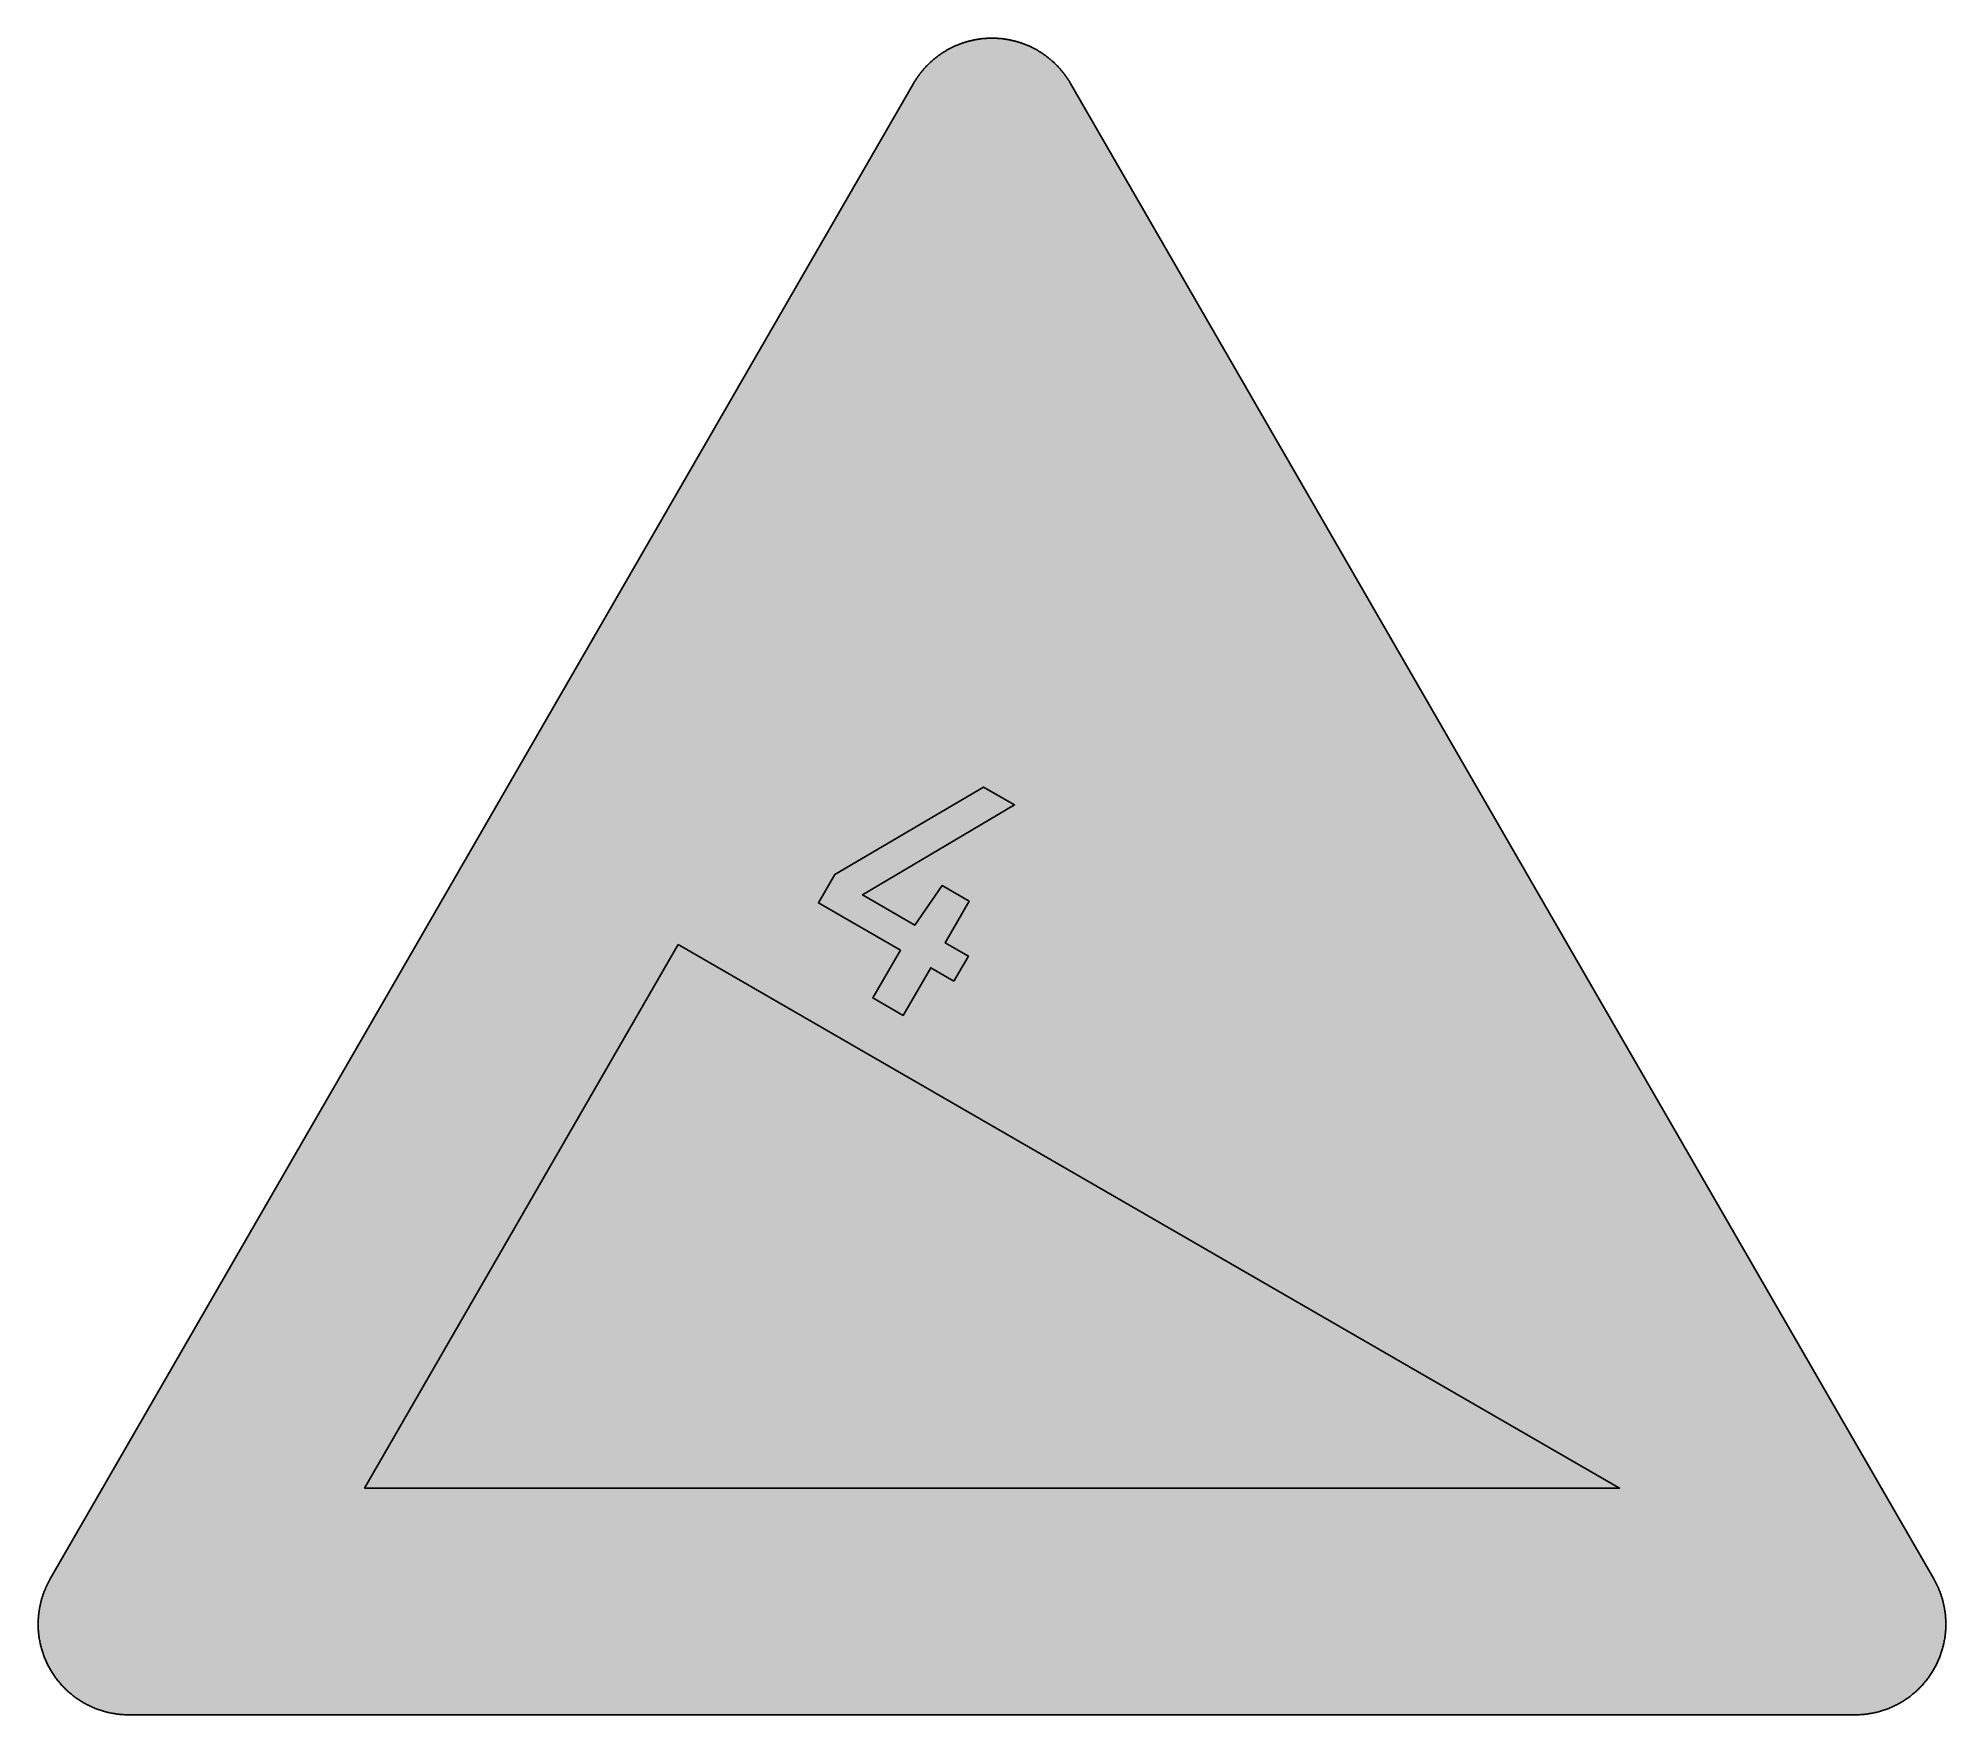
# Model space of a CAD drawing. Header units: millimetres. Extents: x 0 to 297, y 0 to 261.
import ezdxf

# ---------------------------------------------------------------- set-up
doc = ezdxf.new("R2010")
doc.units = ezdxf.units.MM

msp = doc.modelspace()

# ---------------------------------------------------------------- hatches: boundary and pattern name
for color, points in [(254, [(14.1633, 0.0526), (13.9878, 0.0533), (13.8125, 0.0559), (13.6373, 0.061), (13.462, 0.0686), (13.2893, 0.0787), (13.114, 0.0914), (12.9413, 0.1041), (12.7686, 0.1194), (12.5959, 0.1397), (12.4231, 0.16), (12.2504, 0.1803), (12.0777, 0.2057), (11.9075, 0.2337), (11.7373, 0.2616), (11.5672, 0.2921), (11.397, 0.3251), (11.2268, 0.3607), (11.0592, 0.3962), (10.8915, 0.4369), (10.7239, 0.4775), (10.5562, 0.5207), (10.3886, 0.5664), (10.2235, 0.6121), (10.0584, 0.6604), (9.8933, 0.7137), (9.7307, 0.7645), (9.5682, 0.8204), (9.4056, 0.8788), (9.2431, 0.9373), (9.083, 0.9982), (8.923, 1.0617), (8.763, 1.1252), (8.6055, 1.1938), (8.4455, 1.2624), (8.2906, 1.331), (8.1331, 1.4046), (7.9781, 1.4783), (7.8232, 1.5545), (7.6708, 1.6332), (7.5184, 1.7145), (7.366, 1.7958), (7.2161, 1.8796), (7.0663, 1.966), (6.919, 2.0549), (6.7716, 2.1438), (6.6243, 2.2352), (6.4795, 2.3266), (6.3348, 2.4232), (6.19, 2.5197), (6.0477, 2.6187), (5.908, 2.7178), (5.7683, 2.8219), (5.6286, 2.9261), (5.4915, 3.0302), (5.3543, 3.1394), (5.2197, 3.2487), (5.0851, 3.3579), (4.953, 3.4722), (4.8209, 3.5865), (4.6914, 3.7033), (4.5644, 3.8202), (4.4348, 3.9395), (4.3104, 4.0615), (4.1859, 4.1859), (4.0615, 4.3104), (3.9395, 4.4374), (3.8202, 4.5644), (3.7033, 4.6914), (3.5865, 4.8235), (3.4722, 4.953), (3.3579, 5.0876), (3.2487, 5.2197), (3.1369, 5.3543), (3.0302, 5.4915), (2.9235, 5.6286), (2.8194, 5.7683), (2.7178, 5.908), (2.6187, 6.0503), (2.5197, 6.19), (2.4232, 6.3348), (2.3266, 6.4795), (2.2352, 6.6243), (2.1438, 6.7716), (2.0523, 6.919), (1.966, 7.0663), (1.8796, 7.2161), (1.7958, 7.366), (1.7145, 7.5184), (1.6332, 7.6708), (1.5545, 7.8232), (1.4783, 7.9781), (1.4046, 8.1331), (1.331, 8.2906), (1.2598, 8.4455), (1.1913, 8.6055), (1.1252, 8.763), (1.0592, 8.923), (0.9982, 9.083), (0.9373, 9.2431), (0.8763, 9.4056), (0.8204, 9.5682), (0.7645, 9.7307), (0.7112, 9.8933), (0.6604, 10.0584), (0.6121, 10.2235), (0.5639, 10.3911), (0.5207, 10.5562), (0.4775, 10.7239), (0.4343, 10.8915), (0.3962, 11.0592), (0.3607, 11.2268), (0.3251, 11.397), (0.2921, 11.5672), (0.2616, 11.7373), (0.2311, 11.9075), (0.2057, 12.0802), (0.1803, 12.2504), (0.1575, 12.4231), (0.1372, 12.5959), (0.1194, 12.7686), (0.1041, 12.9413), (0.0889, 13.114), (0.0787, 13.2893), (0.0686, 13.462), (0.061, 13.6373), (0.0559, 13.8125), (0.0508, 13.9878), (0.0508, 14.163), (0.0508, 14.2773), (0.0533, 14.3942), (0.0559, 14.511), (0.0584, 14.6253), (0.0635, 14.7422), (0.0686, 14.859), (0.0737, 14.9733), (0.0813, 15.0901), (0.0889, 15.2044), (0.0991, 15.3187), (0.1092, 15.4356), (0.1194, 15.5499), (0.1321, 15.6642), (0.1448, 15.7785), (0.1575, 15.8953), (0.1727, 16.0096), (0.188, 16.1239), (0.2032, 16.2382), (0.221, 16.35), (0.2413, 16.4643), (0.2591, 16.5786), (0.2794, 16.6929), (0.2997, 16.8046), (0.3226, 16.9189), (0.3454, 17.0307), (0.3708, 17.145), (0.3937, 17.2568), (0.4191, 17.3685), (0.447, 17.4803), (0.475, 17.592), (0.5029, 17.7038), (0.5334, 17.8156), (0.5613, 17.9273), (0.5944, 18.0365), (0.6248, 18.1483), (0.6579, 18.2575), (0.6934, 18.3693), (0.7264, 18.4785), (0.762, 18.5877), (0.8001, 18.6969), (0.8382, 18.8062), (0.8763, 18.9128), (0.9144, 19.0221), (0.955, 19.1313), (0.9957, 19.238), (1.0389, 19.3446), (1.0795, 19.4539), (1.1252, 19.5605), (1.1684, 19.6647), (1.2141, 19.7714), (1.2598, 19.878), (1.3081, 19.9822), (1.3564, 20.0889), (1.4046, 20.193), (1.4554, 20.2971), (1.5062, 20.4013), (1.557, 20.5054), (1.6104, 20.607), (1.6637, 20.7112), (1.717, 20.8128), (1.7729, 20.9144), (1.8263, 21.016), (1.8847, 21.1176), (1.9406, 21.2192), (136.2523, 253.8501), (136.3091, 253.9492), (136.3675, 254.0483), (136.4285, 254.1473), (136.4894, 254.2464), (136.5504, 254.3454), (136.6139, 254.442), (136.6774, 254.5385), (136.7409, 254.635), (136.8044, 254.7315), (136.8704, 254.8255), (136.9365, 254.922), (137.0025, 255.016), (137.0711, 255.11), (137.1397, 255.2014), (137.2083, 255.2954), (137.2794, 255.3868), (137.3505, 255.4783), (137.4216, 255.5672), (137.4927, 255.6586), (137.5664, 255.7475), (137.6401, 255.8364), (137.7137, 255.9253), (137.7874, 256.0117), (137.8636, 256.098), (137.9398, 256.1844), (138.016, 256.2708), (138.0947, 256.3546), (138.1735, 256.4409), (138.2522, 256.5222), (138.3309, 256.606), (138.4122, 256.6899), (138.4935, 256.7711), (138.5748, 256.8524), (138.6586, 256.9312), (138.7399, 257.0124), (138.8237, 257.0912), (138.9075, 257.1699), (138.9939, 257.2461), (139.0802, 257.3249), (139.1641, 257.4011), (139.253, 257.4747), (139.3393, 257.5509), (139.4282, 257.6246), (139.5171, 257.6982), (139.606, 257.7719), (139.6949, 257.843), (139.7864, 257.9141), (139.8778, 257.9853), (139.9692, 258.0564), (140.0607, 258.125), (140.1547, 258.1935), (140.2486, 258.2596), (140.3426, 258.3282), (140.4366, 258.3942), (140.5331, 258.4602), (140.6296, 258.5237), (140.7262, 258.5872), (140.8227, 258.6507), (140.9192, 258.7142), (141.0183, 258.7752), (141.1173, 258.8362), (141.2164, 258.8946), (141.3154, 258.9555), (141.4145, 259.014), (141.5161, 259.0698), (141.6177, 259.1283), (141.7193, 259.1841), (141.8209, 259.2375), (141.9225, 259.2934), (142.0266, 259.3467), (142.1308, 259.3975), (142.2324, 259.4508), (142.3365, 259.5016), (142.4407, 259.5499), (142.5473, 259.6007), (142.6515, 259.6464), (142.7556, 259.6947), (142.8623, 259.7404), (142.969, 259.7861), (143.0757, 259.8318), (143.1823, 259.875), (143.289, 259.9182), (143.3957, 259.9588), (143.5049, 259.9995), (143.6116, 260.0401), (143.7208, 260.0808), (143.83, 260.1189), (143.9393, 260.1544), (144.0485, 260.1925), (144.1577, 260.2281), (144.2669, 260.2636), (144.3761, 260.2967), (144.4879, 260.3297), (144.5971, 260.3627), (144.7089, 260.3932), (144.8206, 260.4237), (144.9299, 260.4516), (145.0416, 260.4821), (145.1534, 260.5075), (145.2651, 260.5354), (145.3794, 260.5608), (145.4912, 260.5862), (145.603, 260.6091), (145.7173, 260.6319), (145.829, 260.6548), (145.9433, 260.6751), (146.0551, 260.6954), (146.1694, 260.7158), (146.2837, 260.7335), (146.398, 260.7513), (146.5123, 260.7666), (146.6266, 260.7818), (146.7409, 260.797), (146.8552, 260.8123), (146.9695, 260.825), (147.0838, 260.8351), (147.2006, 260.8478), (147.3149, 260.858), (147.4292, 260.8656), (147.5461, 260.8732), (147.6604, 260.8809), (147.7772, 260.8859), (147.8915, 260.8936), (148.0083, 260.8961), (148.1226, 260.9012), (148.2395, 260.9037), (148.3563, 260.9037), (148.4706, 260.9037), (148.5875, 260.9037), (148.7043, 260.9037), (148.8186, 260.9012), (148.9354, 260.8961), (149.0523, 260.8936), (149.1666, 260.8859), (149.2834, 260.8809), (149.3977, 260.8732), (149.512, 260.8656), (149.6289, 260.858), (149.7432, 260.8478), (149.8575, 260.8351), (149.9743, 260.825), (150.0886, 260.8123), (150.2029, 260.797), (150.3172, 260.7818), (150.4315, 260.7666), (150.5458, 260.7513), (150.6601, 260.7335), (150.7744, 260.7158), (150.8862, 260.6954), (151.0005, 260.6751), (151.1148, 260.6548), (151.2265, 260.6319), (151.3408, 260.6091), (151.4526, 260.5862), (151.5643, 260.5608), (151.6761, 260.5354), (151.7879, 260.5075), (151.8996, 260.4821), (152.0114, 260.4516), (152.1231, 260.4237), (152.2349, 260.3932), (152.3467, 260.3627), (152.4559, 260.3297), (152.5676, 260.2967), (152.6769, 260.2636), (152.7861, 260.2281), (152.8953, 260.1925), (153.0045, 260.1544), (153.1137, 260.1189), (153.223, 260.0808), (153.3296, 260.0401), (153.4389, 259.9995), (153.5455, 259.9588), (153.6548, 259.9182), (153.7614, 259.875), (153.8681, 259.8318), (153.9748, 259.7861), (154.0789, 259.7404), (154.1856, 259.6947), (154.2923, 259.6464), (154.3964, 259.6007), (154.5006, 259.5499), (154.6047, 259.5016), (154.7089, 259.4508), (154.813, 259.3975), (154.9171, 259.3467), (155.0187, 259.2934), (155.1203, 259.2375), (155.2245, 259.1841), (155.3261, 259.1283), (155.4251, 259.0698), (155.5267, 259.014), (155.6283, 258.9555), (155.7274, 258.8946), (155.8265, 258.8362), (155.9255, 258.7752), (156.022, 258.7142), (156.1211, 258.6507), (156.2176, 258.5872), (156.3141, 258.5237), (156.4107, 258.4602), (156.5046, 258.3942), (156.6012, 258.3282), (156.6951, 258.2596), (156.7866, 258.1935), (156.8806, 258.125), (156.972, 258.0564), (157.066, 257.9853), (157.1574, 257.9141), (157.2463, 257.843), (157.3378, 257.7719), (157.4267, 257.6982), (157.5156, 257.6246), (157.6019, 257.5509), (157.6908, 257.4747), (157.7772, 257.4011), (157.8635, 257.3249), (157.9499, 257.2461), (158.0337, 257.1699), (158.1201, 257.0912), (158.2039, 257.0124), (158.2852, 256.9312), (158.369, 256.8524), (158.4503, 256.7711), (158.5316, 256.6899), (158.6103, 256.606), (158.6916, 256.5222), (158.7703, 256.4409), (158.8491, 256.3546), (158.9253, 256.2708), (159.004, 256.1844), (159.0802, 256.098), (159.1539, 256.0117), (159.2301, 255.9253), (159.3037, 255.8364), (159.3774, 255.7475), (159.451, 255.6586), (159.5222, 255.5672), (159.5933, 255.4783), (159.6644, 255.3868), (159.7355, 255.2954), (159.8041, 255.2014), (159.8727, 255.11), (159.9387, 255.016), (160.0073, 254.922), (160.0733, 254.8255), (160.1368, 254.7315), (160.2029, 254.635), (160.2664, 254.5385), (160.3299, 254.442), (160.3908, 254.3454), (160.4543, 254.2464), (160.5153, 254.1473), (160.5737, 254.0483), (160.6347, 253.9492), (160.6906, 253.8476), (295.0023, 21.2192), (295.0591, 21.1176), (295.115, 21.016), (295.1709, 20.9144), (295.2267, 20.8128), (295.2801, 20.7112), (295.3334, 20.607), (295.3868, 20.5054), (295.4376, 20.4013), (295.4884, 20.2971), (295.5392, 20.193), (295.5874, 20.0889), (295.6357, 19.9822), (295.6814, 19.878), (295.7297, 19.7714), (295.7754, 19.6647), (295.8186, 19.5605), (295.8617, 19.4539), (295.9049, 19.3446), (295.9481, 19.238), (295.9887, 19.1313), (296.0294, 19.0221), (296.0675, 18.9128), (296.1056, 18.8062), (296.1437, 18.6969), (296.1792, 18.5877), (296.2148, 18.4785), (296.2504, 18.3693), (296.2834, 18.2575), (296.3164, 18.1483), (296.3494, 18.0365), (296.3799, 17.9273), (296.4104, 17.8156), (296.4409, 17.7038), (296.4688, 17.592), (296.4967, 17.4803), (296.5221, 17.3685), (296.5475, 17.2568), (296.5729, 17.145), (296.5958, 17.0307), (296.6212, 16.9189), (296.6415, 16.8046), (296.6644, 16.6929), (296.6822, 16.5786), (296.7025, 16.4643), (296.7203, 16.35), (296.738, 16.2382), (296.7558, 16.1239), (296.7711, 16.0096), (296.7838, 15.8953), (296.799, 15.7785), (296.8117, 15.6642), (296.8244, 15.5499), (296.8346, 15.4356), (296.8447, 15.3187), (296.8523, 15.2044), (296.86, 15.0901), (296.8676, 14.9733), (296.8752, 14.859), (296.8803, 14.7422), (296.8828, 14.6253), (296.8879, 14.511), (296.8904, 14.3942), (296.8904, 14.2773), (296.8904, 14.163), (296.8904, 13.9878), (296.8879, 13.8125), (296.8828, 13.6373), (296.8752, 13.462), (296.865, 13.2893), (296.8523, 13.114), (296.8396, 12.9413), (296.8219, 12.7686), (296.8041, 12.5959), (296.7838, 12.4231), (296.7609, 12.2504), (296.738, 12.0802), (296.7101, 11.9075), (296.6822, 11.7373), (296.6517, 11.5672), (296.6187, 11.397), (296.5831, 11.2268), (296.545, 11.0592), (296.5069, 10.8915), (296.4663, 10.7239), (296.4231, 10.5562), (296.3774, 10.3911), (296.3316, 10.2235), (296.2808, 10.0584), (296.23, 9.8933), (296.1767, 9.7307), (296.1234, 9.5682), (296.0649, 9.4056), (296.0065, 9.2431), (295.9456, 9.083), (295.8821, 8.923), (295.8186, 8.763), (295.75, 8.6055), (295.6814, 8.4455), (295.6103, 8.2906), (295.5392, 8.1331), (295.463, 7.9781), (295.3868, 7.8232), (295.3106, 7.6708), (295.2293, 7.5184), (295.148, 7.366), (295.0642, 7.2161), (294.9778, 7.0663), (294.8889, 6.919), (294.8, 6.7716), (294.7086, 6.6243), (294.6146, 6.4795), (294.5206, 6.3348), (294.4241, 6.19), (294.325, 6.0503), (294.226, 5.908), (294.1218, 5.7683), (294.0177, 5.6286), (293.9136, 5.4915), (293.8043, 5.3543), (293.6951, 5.2197), (293.5859, 5.0876), (293.4716, 4.953), (293.3573, 4.8235), (293.2405, 4.6914), (293.1236, 4.5644), (293.0042, 4.4374), (292.8823, 4.3104), (292.7579, 4.1859), (292.6334, 4.0615), (292.5089, 3.9395), (292.3794, 3.8202), (292.2524, 3.7033), (292.1203, 3.5865), (291.9908, 3.4722), (291.8562, 3.3579), (291.7241, 3.2487), (291.5895, 3.1394), (291.4523, 3.0302), (291.3151, 2.9261), (291.1754, 2.8219), (291.0357, 2.7178), (290.8935, 2.6187), (290.7513, 2.5197), (290.609, 2.4232), (290.4642, 2.3266), (290.3195, 2.2352), (290.1721, 2.1438), (290.0248, 2.0549), (289.8775, 1.966), (289.7276, 1.8796), (289.5778, 1.7958), (289.4254, 1.7145), (289.273, 1.6332), (289.118, 1.5545), (288.9656, 1.4783), (288.8107, 1.4046), (288.6532, 1.331), (288.4957, 1.2624), (288.3383, 1.1938), (288.1808, 1.1252), (288.0208, 1.0617), (287.8607, 0.9982), (287.7007, 0.9373), (287.5382, 0.8788), (287.3756, 0.8204), (287.213, 0.7645), (287.0479, 0.7137), (286.8854, 0.6604), (286.7203, 0.6121), (286.5526, 0.5664), (286.3875, 0.5207), (286.2199, 0.4775), (286.0523, 0.4369), (285.8846, 0.3962), (285.7144, 0.3607), (285.5468, 0.3251), (285.3766, 0.2921), (285.2064, 0.2616), (285.0363, 0.2337), (284.8635, 0.2057), (284.6934, 0.1803), (284.5206, 0.16), (284.3479, 0.1397), (284.1752, 0.1194), (284.0025, 0.1041), (283.8272, 0.0914), (283.6545, 0.0787), (283.4792, 0.0686), (283.3065, 0.061), (283.1313, 0.0559), (282.956, 0.0533), (282.7807, 0.0508)]), (59, [(142.5526, 114.1885), (144.8015, 118.0843), (141.1813, 120.1734), (144.9116, 126.6349), (140.6962, 129.0687), (136.4615, 122.899), (128.3049, 127.6078), (151.9756, 141.6212), (147.1634, 144.3994), (124.0398, 130.8037), (121.4727, 126.358), (134.2125, 119.0032), (129.927, 111.5797), (134.6468, 108.8542), (138.9324, 116.2791)]), (59, [(50.8261, 35.3304), (99.6488, 119.8965), (246.1204, 35.3304)])]:
    msp.add_hatch(color=color).paths.add_polyline_path(points)
h = msp.add_hatch(color=22)
h.paths.add_polyline_path([(14.1633, 5.3442), (13.9344, 5.3467), (13.7084, 5.3543), (13.4849, 5.3696), (13.2613, 5.3873), (13.0378, 5.4127), (12.8194, 5.4458), (12.6009, 5.4813), (12.385, 5.522), (12.1717, 5.5677), (11.9583, 5.621), (11.7475, 5.6769), (11.5392, 5.7404), (11.3335, 5.8064), (11.1303, 5.8776), (10.9296, 5.9538), (10.729, 6.035), (10.5334, 6.1214), (10.3378, 6.2128), (10.1473, 6.3068), (9.9593, 6.4084), (9.7714, 6.5126), (9.5885, 6.6192), (9.4082, 6.7335), (9.2304, 6.8504), (9.0576, 6.9698), (8.8849, 7.0942), (8.7173, 7.2238), (8.5522, 7.3584), (8.3896, 7.493), (8.2321, 7.6352), (8.0772, 7.7775), (7.9273, 7.9273), (7.7775, 8.0772), (7.6352, 8.2321), (7.493, 8.3922), (7.3558, 8.5522), (7.2238, 8.7173), (7.0942, 8.8849), (6.9698, 9.0576), (6.8504, 9.2329), (6.7335, 9.4082), (6.6192, 9.5885), (6.5126, 9.7739), (6.4084, 9.9593), (6.3068, 10.1473), (6.2128, 10.3403), (6.1214, 10.5334), (6.035, 10.729), (5.9538, 10.9296), (5.8776, 11.1303), (5.8064, 11.3335), (5.7404, 11.5392), (5.6769, 11.7475), (5.621, 11.9583), (5.5677, 12.1717), (5.522, 12.385), (5.4813, 12.6009), (5.4432, 12.8194), (5.4127, 13.0404), (5.3873, 13.2613), (5.3696, 13.4849), (5.3543, 13.7084), (5.3467, 13.9344), (5.3416, 14.163), (5.3442, 14.2342), (5.3442, 14.3078), (5.3442, 14.3789), (5.3467, 14.4526), (5.3492, 14.5237), (5.3543, 14.5974), (5.3569, 14.6685), (5.3619, 14.7422), (5.367, 14.8133), (5.3721, 14.8869), (5.3797, 14.9581), (5.3848, 15.0292), (5.3924, 15.1003), (5.4, 15.174), (5.4102, 15.2451), (5.4178, 15.3162), (5.428, 15.3873), (5.4381, 15.4584), (5.4483, 15.5296), (5.461, 15.6007), (5.4737, 15.6718), (5.4864, 15.7429), (5.4991, 15.814), (5.5118, 15.8852), (5.527, 15.9563), (5.5423, 16.0249), (5.5575, 16.096), (5.5728, 16.1671), (5.5905, 16.2357), (5.6083, 16.3068), (5.6261, 16.3754), (5.6439, 16.444), (5.6617, 16.5151), (5.682, 16.5837), (5.7023, 16.6522), (5.7226, 16.7208), (5.7429, 16.7919), (5.7658, 16.8605), (5.7887, 16.9266), (5.8115, 16.9951), (5.8344, 17.0637), (5.8572, 17.1323), (5.8826, 17.2009), (5.908, 17.2669), (5.9334, 17.3355), (5.9588, 17.4015), (5.9868, 17.4676), (6.0147, 17.5362), (6.0427, 17.6022), (6.0706, 17.6682), (6.0985, 17.7343), (6.129, 17.8003), (6.1595, 17.8664), (6.19, 17.9299), (6.2205, 17.9959), (6.2509, 18.0619), (6.284, 18.1254), (6.317, 18.1915), (6.35, 18.255), (6.383, 18.3185), (6.4186, 18.382), (6.4541, 18.4455), (6.4897, 18.509), (6.5253, 18.5725), (140.8356, 251.2042), (140.909, 251.3305), (140.9852, 251.4549), (141.064, 251.5794), (141.1453, 251.7013), (141.2265, 251.8232), (141.3129, 251.9426), (141.3967, 252.0594), (141.4856, 252.1763), (141.5745, 252.2906), (141.666, 252.4023), (141.7599, 252.5141), (141.8539, 252.6233), (141.9504, 252.73), (142.0495, 252.8367), (142.1486, 252.9408), (142.2502, 253.0424), (142.3518, 253.144), (142.4559, 253.2431), (142.5626, 253.3396), (142.6693, 253.4336), (142.7785, 253.5276), (142.8877, 253.619), (142.9995, 253.7104), (143.1112, 253.7968), (143.2255, 253.8832), (143.3424, 253.967), (143.4592, 254.0483), (143.576, 254.1295), (143.6954, 254.2083), (143.8173, 254.2845), (143.9393, 254.3581), (144.0612, 254.4318), (144.1856, 254.5004), (144.3126, 254.569), (144.4371, 254.635), (144.5666, 254.701), (144.6936, 254.762), (144.8232, 254.823), (144.9553, 254.8814), (145.0848, 254.9373), (145.2194, 254.9906), (145.3515, 255.0414), (145.4861, 255.0922), (145.6207, 255.1405), (145.7579, 255.1836), (145.8951, 255.2268), (146.0322, 255.2675), (146.1694, 255.3081), (146.3091, 255.3437), (146.4488, 255.3792), (146.591, 255.4097), (146.7307, 255.4402), (146.873, 255.4681), (147.0152, 255.491), (147.16, 255.5138), (147.3022, 255.5342), (147.447, 255.5519), (147.5918, 255.5697), (147.7391, 255.5824), (147.8839, 255.5926), (148.0312, 255.6027), (148.176, 255.6078), (148.3233, 255.6104), (148.4706, 255.6129), (148.6179, 255.6104), (148.7653, 255.6078), (148.9126, 255.6027), (149.0599, 255.5926), (149.2047, 255.5824), (149.3495, 255.5697), (149.4942, 255.5519), (149.639, 255.5342), (149.7838, 255.5138), (149.926, 255.491), (150.0683, 255.4681), (150.2105, 255.4402), (150.3528, 255.4097), (150.4925, 255.3792), (150.6347, 255.3437), (150.7719, 255.3081), (150.9116, 255.2675), (151.0487, 255.2268), (151.1859, 255.1836), (151.323, 255.1405), (151.4577, 255.0922), (151.5923, 255.0414), (151.7244, 254.9906), (151.8564, 254.9373), (151.9885, 254.8814), (152.1206, 254.823), (152.2501, 254.762), (152.3771, 254.701), (152.5041, 254.635), (152.6311, 254.569), (152.7581, 254.5004), (152.8801, 254.4318), (153.0045, 254.3581), (153.1264, 254.2845), (153.2458, 254.2083), (153.3652, 254.1295), (153.4846, 254.0483), (153.6014, 253.967), (153.7157, 253.8832), (153.83, 253.7968), (153.9443, 253.7104), (154.0561, 253.619), (154.1653, 253.5276), (154.2745, 253.4336), (154.3812, 253.3396), (154.4879, 253.2431), (154.592, 253.144), (154.6936, 253.0424), (154.7952, 252.9408), (154.8943, 252.8367), (154.9933, 252.73), (155.0899, 252.6233), (155.1838, 252.5141), (155.2778, 252.4023), (155.3693, 252.2906), (155.4582, 252.1763), (155.5471, 252.0594), (155.6334, 251.9426), (155.7172, 251.8232), (155.7985, 251.7013), (155.8798, 251.5794), (155.9585, 251.4549), (156.0347, 251.3305), (156.1109, 251.2035), (290.4201, 18.5734), (290.4541, 18.509), (290.4896, 18.4455), (290.5252, 18.382), (290.5608, 18.3185), (290.5938, 18.255), (290.6268, 18.1915), (290.6598, 18.1254), (290.6903, 18.0619), (290.7233, 17.9959), (290.7538, 17.9299), (290.7843, 17.8664), (290.8148, 17.8003), (290.8452, 17.7343), (290.8732, 17.6682), (290.9011, 17.6022), (290.9291, 17.5362), (290.957, 17.4676), (290.9824, 17.4015), (291.0103, 17.3355), (291.0357, 17.2669), (291.0611, 17.2009), (291.084, 17.1323), (291.1094, 17.0637), (291.1323, 16.9951), (291.1551, 16.9266), (291.178, 16.8605), (291.1983, 16.7919), (291.2212, 16.7208), (291.2415, 16.6522), (291.2618, 16.5837), (291.2796, 16.5151), (291.2999, 16.444), (291.3177, 16.3754), (291.3355, 16.3068), (291.3532, 16.2357), (291.3685, 16.1671), (291.3863, 16.096), (291.4015, 16.0249), (291.4167, 15.9563), (291.4294, 15.8852), (291.4447, 15.814), (291.4574, 15.7429), (291.4701, 15.6718), (291.4828, 15.6007), (291.4929, 15.5296), (291.5031, 15.4584), (291.5133, 15.3873), (291.5234, 15.3162), (291.5336, 15.2451), (291.5412, 15.174), (291.5488, 15.1003), (291.5564, 15.0292), (291.5641, 14.9581), (291.5691, 14.8869), (291.5768, 14.8133), (291.5818, 14.7422), (291.5844, 14.6685), (291.5895, 14.5974), (291.592, 14.5237), (291.5945, 14.4526), (291.5971, 14.3789), (291.5996, 14.3078), (291.5996, 14.2342), (291.5996, 14.163), (291.5971, 13.9344), (291.5895, 13.7084), (291.5742, 13.4849), (291.5539, 13.2613), (291.5285, 13.0404), (291.498, 12.8194), (291.4625, 12.6009), (291.4218, 12.385), (291.3736, 12.1717), (291.3228, 11.9583), (291.2643, 11.7475), (291.2034, 11.5392), (291.1373, 11.3335), (291.0637, 11.1303), (290.9875, 10.9296), (290.9062, 10.729), (290.8198, 10.5334), (290.7309, 10.3403), (290.6344, 10.1473), (290.5354, 9.9593), (290.4312, 9.7739), (290.322, 9.5885), (290.2102, 9.4082), (290.0934, 9.2329), (289.974, 9.0576), (289.847, 8.8849), (289.72, 8.7173), (289.5854, 8.5522), (289.4482, 8.3922), (289.3085, 8.2321), (289.1638, 8.0772), (289.0164, 7.9273), (288.8666, 7.7775), (288.7116, 7.6352), (288.5516, 7.493), (288.3916, 7.3584), (288.2265, 7.2238), (288.0563, 7.0942), (287.8861, 6.9698), (287.7109, 6.8504), (287.5331, 6.7335), (287.3527, 6.6192), (287.1699, 6.5126), (286.9844, 6.4084), (286.7965, 6.3068), (286.6034, 6.2128), (286.4104, 6.1214), (286.2148, 6.035), (286.0142, 5.9538), (285.8135, 5.8776), (285.6103, 5.8064), (285.4046, 5.7404), (285.1963, 5.6769), (284.9855, 5.621), (284.7721, 5.5677), (284.5587, 5.522), (284.3428, 5.4813), (284.1244, 5.4458), (283.9034, 5.4127), (283.6824, 5.3873), (283.4589, 5.3696), (283.2354, 5.3543), (283.0093, 5.3467), (282.7807, 5.3442)])
h.paths.add_polyline_path([(44.716, 31.8026), (148.4725, 211.5167), (252.2305, 31.8026)], flags=16)
h = msp.add_hatch(color=59)
h.paths.add_polyline_path([(190.1045, 119.6083), (185.5213, 122.2541), (146.0115, 102.2918), (150.5948, 99.646)])
edge = h.paths.add_edge_path(flags=16)
edge.add_line((161.4329, 126.5675), (161.4957, 126.6749))
edge.add_line((161.4957, 126.6749), (161.5592, 126.7841))
edge.add_line((161.5592, 126.7841), (161.6253, 126.8908))
edge.add_line((161.6253, 126.8908), (161.6913, 126.9975))
edge.add_line((161.6913, 126.9975), (161.7574, 127.1041))
edge.add_line((161.7574, 127.1041), (161.8259, 127.2083))
edge.add_line((161.8259, 127.2083), (161.8945, 127.3124))
edge.add_line((161.8945, 127.3124), (161.9631, 127.414))
edge.add_line((161.9631, 127.414), (162.0317, 127.5156))
edge.add_line((162.0317, 127.5156), (162.1028, 127.6147))
edge.add_line((162.1028, 127.6147), (162.1765, 127.7137))
edge.add_line((162.1765, 127.7137), (162.2476, 127.8103))
edge.add_line((162.2476, 127.8103), (162.3212, 127.9042))
edge.add_line((162.3212, 127.9042), (162.3974, 127.9982))
edge.add_line((162.3974, 127.9982), (162.4711, 128.0922))
edge.add_line((162.4711, 128.0922), (162.5473, 128.1811))
edge.add_line((162.5473, 128.1811), (162.626, 128.27))
edge.add_line((162.626, 128.27), (162.7048, 128.3564))
edge.add_line((162.7048, 128.3564), (162.7835, 128.4402))
edge.add_line((162.7835, 128.4402), (162.8623, 128.524))
edge.add_line((162.8623, 128.524), (162.9435, 128.6027))
edge.add_line((162.9435, 128.6027), (163.0274, 128.6815))
edge.add_line((163.0274, 128.6815), (163.1112, 128.7577))
edge.add_line((163.1112, 128.7577), (163.195, 128.8313))
edge.add_line((163.195, 128.8313), (163.2788, 128.9025))
edge.add_line((163.2788, 128.9025), (163.3652, 128.9736))
edge.add_line((163.3652, 128.9736), (163.4541, 129.0396))
edge.add_line((163.4541, 129.0396), (163.5404, 129.1031))
edge.add_line((163.5404, 129.1031), (163.6319, 129.1641))
edge.add_line((163.6319, 129.1641), (163.7208, 129.2225))
edge.add_line((163.7208, 129.2225), (163.8122, 129.2784))
edge.add_line((163.8122, 129.2784), (163.9062, 129.3317))
edge.add_line((163.9062, 129.3317), (164.0002, 129.38))
edge.add_line((164.0002, 129.38), (164.0942, 129.4282))
edge.add_line((164.0942, 129.4282), (164.1907, 129.4714))
edge.add_line((164.1907, 129.4714), (164.2897, 129.5121))
edge.add_line((164.2897, 129.5121), (164.3863, 129.5502))
edge.add_line((164.3863, 129.5502), (164.4879, 129.5832))
edge.add_line((164.4879, 129.5832), (164.5869, 129.6137))
edge.add_line((164.5869, 129.6137), (164.6911, 129.6416))
edge.add_line((164.6911, 129.6416), (164.7927, 129.6645))
edge.add_line((164.7927, 129.6645), (164.8968, 129.6873))
edge.add_line((164.8968, 129.6873), (165.0035, 129.7026))
edge.add_line((165.0035, 129.7026), (165.1102, 129.7153))
edge.add_line((165.1102, 129.7153), (165.2194, 129.7254))
edge.add_line((165.2194, 129.7254), (165.3286, 129.7305))
edge.add_line((165.3286, 129.7305), (165.4404, 129.733))
edge.add_line((165.4404, 129.733), (165.5521, 129.7305))
edge.add_line((165.5521, 129.7305), (165.6664, 129.7229))
edge.add_line((165.6664, 129.7229), (165.7807, 129.7127))
edge.add_line((165.7807, 129.7127), (165.8976, 129.6975))
edge.add_line((165.8976, 129.6975), (166.0144, 129.6772))
edge.add_line((166.0144, 129.6772), (166.1338, 129.6543))
edge.add_line((166.1338, 129.6543), (166.2532, 129.6264))
edge.add_line((166.2532, 129.6264), (166.3751, 129.5959))
edge.add_line((166.3751, 129.5959), (166.497, 129.5578))
edge.add_line((166.497, 129.5578), (166.6215, 129.5171))
edge.add_line((166.6215, 129.5171), (166.7485, 129.4714))
edge.add_line((166.7485, 129.4714), (166.8755, 129.4206))
edge.add_line((166.8755, 129.4206), (167.005, 129.3647))
edge.add_line((167.005, 129.3647), (167.1345, 129.3038))
edge.add_line((167.1345, 129.3038), (167.2666, 129.2377))
edge.add_line((167.2666, 129.2377), (167.3987, 129.1666))
edge.add_line((167.3987, 129.1666), (167.5333, 129.093))
edge.add_line((167.5333, 129.093), (167.6654, 129.0142))
edge.add_line((167.6654, 129.0142), (167.7949, 128.9329))
edge.add_line((167.7949, 128.9329), (167.9169, 128.8517))
edge.add_line((167.9169, 128.8517), (168.0337, 128.7704))
edge.add_line((168.0337, 128.7704), (168.1455, 128.6866))
edge.add_line((168.1455, 128.6866), (168.2521, 128.6027))
edge.add_line((168.2521, 128.6027), (168.3563, 128.5164))
edge.add_line((168.3563, 128.5164), (168.4528, 128.43))
edge.add_line((168.4528, 128.43), (168.5468, 128.3411))
edge.add_line((168.5468, 128.3411), (168.6331, 128.2522))
edge.add_line((168.6331, 128.2522), (168.717, 128.1633))
edge.add_line((168.717, 128.1633), (168.7957, 128.0719))
edge.add_line((168.7957, 128.0719), (168.8719, 127.9804))
edge.add_line((168.8719, 127.9804), (168.9405, 127.8865))
edge.add_line((168.9405, 127.8865), (169.0065, 127.7925))
edge.add_line((169.0065, 127.7925), (169.07, 127.6985))
edge.add_line((169.07, 127.6985), (169.1259, 127.6045))
edge.add_line((169.1259, 127.6045), (169.1792, 127.508))
edge.add_line((169.1792, 127.508), (169.23, 127.4089))
edge.add_line((169.23, 127.4089), (169.2758, 127.3124))
edge.add_line((169.2758, 127.3124), (169.3164, 127.2134))
edge.add_line((169.3164, 127.2134), (169.3545, 127.1143))
edge.add_line((169.3545, 127.1143), (169.3875, 127.0127))
edge.add_line((169.3875, 127.0127), (169.418, 126.9136))
edge.add_line((169.418, 126.9136), (169.4434, 126.812))
edge.add_line((169.4434, 126.812), (169.4663, 126.7079))
edge.add_line((169.4663, 126.7079), (169.4866, 126.6063))
edge.add_line((169.4866, 126.6063), (169.5018, 126.5022))
edge.add_line((169.5018, 126.5022), (169.5145, 126.398))
edge.add_line((169.5145, 126.398), (169.5221, 126.2939))
edge.add_line((169.5221, 126.2939), (169.5298, 126.1897))
edge.add_line((169.5298, 126.1897), (169.5323, 126.0831))
edge.add_line((169.5323, 126.0831), (169.5298, 125.9764))
edge.add_line((169.5298, 125.9764), (169.5272, 125.8697))
edge.add_line((169.5272, 125.8697), (169.5221, 125.763))
edge.add_line((169.5221, 125.763), (169.512, 125.6563))
edge.add_line((169.512, 125.6563), (169.4993, 125.5471))
edge.add_line((169.4993, 125.5471), (169.484, 125.4404))
edge.add_line((169.484, 125.4404), (169.4663, 125.3312))
edge.add_line((169.4663, 125.3312), (169.4459, 125.222))
edge.add_line((169.4459, 125.222), (169.4231, 125.1128))
edge.add_line((169.4231, 125.1128), (169.4002, 125.0036))
edge.add_line((169.4002, 125.0036), (169.3723, 124.8943))
edge.add_line((169.3723, 124.8943), (169.3418, 124.7826))
edge.add_line((169.3418, 124.7826), (169.3088, 124.6734))
edge.add_line((169.3088, 124.6734), (169.2732, 124.5641))
edge.add_line((169.2732, 124.5641), (169.2377, 124.4524))
edge.add_line((169.2377, 124.4524), (169.1996, 124.3432))
edge.add_line((169.1996, 124.3432), (169.1589, 124.2314))
edge.add_line((169.1589, 124.2314), (169.1157, 124.1196))
edge.add_line((169.1157, 124.1196), (169.07, 124.0104))
edge.add_line((169.07, 124.0104), (169.0243, 123.8987))
edge.add_line((169.0243, 123.8987), (168.976, 123.7869))
edge.add_line((168.976, 123.7869), (168.9252, 123.6751))
edge.add_line((168.9252, 123.6751), (168.8744, 123.5659))
edge.add_line((168.8744, 123.5659), (168.8211, 123.4542))
edge.add_line((168.8211, 123.4542), (168.7678, 123.3424))
edge.add_line((168.7678, 123.3424), (168.7119, 123.2332))
edge.add_line((168.7119, 123.2332), (168.6535, 123.1214))
edge.add_line((168.6535, 123.1214), (168.595, 123.0122))
edge.add_line((168.595, 123.0122), (168.5366, 122.9004))
edge.add_line((168.5366, 122.9004), (168.4757, 122.7912))
edge.add_line((168.4757, 122.7912), (168.4147, 122.682))
edge.add_line((168.4147, 122.682), (168.3512, 122.5702))
edge.add_line((168.3512, 122.5702), (168.2877, 122.461))
edge.add_line((168.2877, 122.461), (168.2242, 122.3543))
edge.add_line((168.2242, 122.3543), (168.1582, 122.2451))
edge.add_line((168.1582, 122.2451), (168.0921, 122.1384))
edge.add_line((168.0921, 122.1384), (168.0261, 122.0343))
edge.add_line((168.0261, 122.0343), (167.9575, 121.9276))
edge.add_line((167.9575, 121.9276), (167.8915, 121.826))
edge.add_line((167.8915, 121.826), (167.8229, 121.7219))
edge.add_line((167.8229, 121.7219), (167.7518, 121.6203))
edge.add_line((167.7518, 121.6203), (167.6806, 121.5212))
edge.add_line((167.6806, 121.5212), (167.6095, 121.4222))
edge.add_line((167.6095, 121.4222), (167.5384, 121.3256))
edge.add_line((167.5384, 121.3256), (167.4647, 121.2291))
edge.add_line((167.4647, 121.2291), (167.3911, 121.1351))
edge.add_line((167.3911, 121.1351), (167.3174, 121.0437))
edge.add_line((167.3174, 121.0437), (167.2412, 120.9523))
edge.add_line((167.2412, 120.9523), (167.165, 120.8634))
edge.add_line((167.165, 120.8634), (167.0888, 120.777))
edge.add_line((167.0888, 120.777), (167.0101, 120.6906))
edge.add_line((167.0101, 120.6906), (166.9288, 120.6068))
edge.add_line((166.9288, 120.6068), (166.8501, 120.5281))
edge.add_line((166.8501, 120.5281), (166.7688, 120.4493))
edge.add_line((166.7688, 120.4493), (166.6875, 120.3706))
edge.add_line((166.6875, 120.3706), (166.6037, 120.2969))
edge.add_line((166.6037, 120.2969), (166.5199, 120.2258))
edge.add_line((166.5199, 120.2258), (166.4335, 120.1547))
edge.add_line((166.4335, 120.1547), (166.3471, 120.0887))
edge.add_line((166.3471, 120.0887), (166.2608, 120.0252))
edge.add_line((166.2608, 120.0252), (166.1719, 119.9617))
edge.add_line((166.1719, 119.9617), (166.083, 119.9032))
edge.add_line((166.083, 119.9032), (165.9915, 119.8474))
edge.add_line((165.9915, 119.8474), (165.9001, 119.794))
edge.add_line((165.9001, 119.794), (165.8061, 119.7432))
edge.add_line((165.8061, 119.7432), (165.7121, 119.695))
edge.add_line((165.7121, 119.695), (165.6182, 119.6518))
edge.add_line((165.6182, 119.6518), (165.5216, 119.6111))
edge.add_line((165.5216, 119.6111), (165.4226, 119.573))
edge.add_line((165.4226, 119.573), (165.3261, 119.5375))
edge.add_line((165.3261, 119.5375), (165.2245, 119.5045))
edge.add_line((165.2245, 119.5045), (165.1229, 119.4765))
edge.add_line((165.1229, 119.4765), (165.0213, 119.4537))
edge.add_line((165.0213, 119.4537), (164.9171, 119.4333))
edge.add_line((164.9171, 119.4333), (164.813, 119.4156))
edge.add_line((164.813, 119.4156), (164.7063, 119.4003))
edge.add_line((164.7063, 119.4003), (164.5996, 119.3927))
edge.add_line((164.5996, 119.3927), (164.4904, 119.3851))
edge.add_line((164.4904, 119.3851), (164.3812, 119.3825))
edge.add_line((164.3812, 119.3825), (164.2694, 119.3851))
edge.add_line((164.2694, 119.3851), (164.1577, 119.3927))
edge.add_line((164.1577, 119.3927), (164.0434, 119.4029))
edge.add_line((164.0434, 119.4029), (163.9265, 119.4156))
edge.add_line((163.9265, 119.4156), (163.8097, 119.4359))
edge.add_line((163.8097, 119.4359), (163.6928, 119.4587))
edge.add_line((163.6928, 119.4587), (163.5735, 119.4867))
edge.add_line((163.5735, 119.4867), (163.4515, 119.5172))
edge.add_line((163.4515, 119.5172), (163.3296, 119.5553))
edge.add_line((163.3296, 119.5553), (163.2052, 119.5959))
edge.add_line((163.2052, 119.5959), (163.0807, 119.6416))
edge.add_line((163.0807, 119.6416), (162.9537, 119.6924))
edge.add_line((162.9537, 119.6924), (162.8242, 119.7483))
edge.add_line((162.8242, 119.7483), (162.6946, 119.8067))
edge.add_line((162.6946, 119.8067), (162.5625, 119.8728))
edge.add_line((162.5625, 119.8728), (162.4305, 119.9439))
edge.add_line((162.4305, 119.9439), (162.2958, 120.0201))
edge.add_line((162.2958, 120.0201), (162.1638, 120.0988))
edge.add_line((162.1638, 120.0988), (162.0342, 120.1776))
edge.add_line((162.0342, 120.1776), (161.9123, 120.2588))
edge.add_line((161.9123, 120.2588), (161.7955, 120.3427))
edge.add_line((161.7955, 120.3427), (161.6837, 120.4239))
edge.add_line((161.6837, 120.4239), (161.5745, 120.5103))
edge.add_line((161.5745, 120.5103), (161.4729, 120.5967))
edge.add_line((161.4729, 120.5967), (161.3738, 120.683))
edge.add_line((161.3738, 120.683), (161.2798, 120.7719))
edge.add_line((161.2798, 120.7719), (161.1909, 120.8608))
edge.add_line((161.1909, 120.8608), (161.1071, 120.9497))
edge.add_line((161.1071, 120.9497), (161.0284, 121.0412))
edge.add_line((161.0284, 121.0412), (160.9522, 121.1351))
edge.add_line((160.9522, 121.1351), (160.8811, 121.2266))
edge.add_line((160.8811, 121.2266), (160.815, 121.3206))
edge.add_line((160.815, 121.3206), (160.7515, 121.4171))
edge.add_line((160.7515, 121.4171), (160.6931, 121.5111))
edge.add_line((160.6931, 121.5111), (160.6398, 121.6101))
edge.add_line((160.6398, 121.6101), (160.589, 121.7066))
edge.add_line((160.589, 121.7066), (160.5432, 121.8057))
edge.add_line((160.5432, 121.8057), (160.5026, 121.9048))
edge.add_line((160.5026, 121.9048), (160.462, 122.0038))
edge.add_line((160.462, 122.0038), (160.4289, 122.1054))
edge.add_line((160.4289, 122.1054), (160.3985, 122.207))
edge.add_line((160.3985, 122.207), (160.3705, 122.3086))
edge.add_line((160.3705, 122.3086), (160.3451, 122.4128))
edge.add_line((160.3451, 122.4128), (160.3248, 122.5144))
edge.add_line((160.3248, 122.5144), (160.3096, 122.6185))
edge.add_line((160.3096, 122.6185), (160.2943, 122.7226))
edge.add_line((160.2943, 122.7226), (160.2842, 122.8293))
edge.add_line((160.2842, 122.8293), (160.2791, 122.9335))
edge.add_line((160.2791, 122.9335), (160.274, 123.0401))
edge.add_line((160.274, 123.0401), (160.274, 123.1468))
edge.add_line((160.274, 123.1468), (160.2765, 123.256))
edge.add_line((160.2765, 123.256), (160.2816, 123.3627))
edge.add_line((160.2816, 123.3627), (160.2892, 123.4719))
edge.add_line((160.2892, 123.4719), (160.3019, 123.5786))
edge.add_line((160.3019, 123.5786), (160.3146, 123.6878))
edge.add_line((160.3146, 123.6878), (160.3324, 123.7971))
edge.add_line((160.3324, 123.7971), (160.3502, 123.9063))
edge.add_line((160.3502, 123.9063), (160.3731, 124.0155))
edge.add_line((160.3731, 124.0155), (160.3959, 124.1273))
edge.add_line((160.3959, 124.1273), (160.4239, 124.2365))
edge.add_line((160.4239, 124.2365), (160.4518, 124.3482))
edge.add_line((160.4518, 124.3482), (160.4848, 124.4575))
edge.add_line((160.4848, 124.4575), (160.5178, 124.5692))
edge.add_line((160.5178, 124.5692), (160.5534, 124.681))
edge.add_line((160.5534, 124.681), (160.5915, 124.7927))
edge.add_line((160.5915, 124.7927), (160.6321, 124.902))
edge.add_line((160.6321, 124.902), (160.6728, 125.0137))
edge.add_line((160.6728, 125.0137), (160.716, 125.1255))
edge.add_line((160.716, 125.1255), (160.7617, 125.2372))
edge.add_line((160.7617, 125.2372), (160.8099, 125.349))
edge.add_line((160.8099, 125.349), (160.8607, 125.4608))
edge.add_line((160.8607, 125.4608), (160.9115, 125.57))
edge.add_line((160.9115, 125.57), (160.9623, 125.6817))
edge.add_line((160.9623, 125.6817), (161.0157, 125.7935))
edge.add_line((161.0157, 125.7935), (161.0716, 125.9053))
edge.add_line((161.0716, 125.9053), (161.13, 126.0145))
edge.add_line((161.13, 126.0145), (161.1884, 126.1262))
edge.add_line((161.1884, 126.1262), (161.2468, 126.2355))
edge.add_line((161.2468, 126.2355), (161.3078, 126.3472))
edge.add_line((161.3078, 126.3472), (161.3687, 126.4564))
edge.add_line((161.3687, 126.4564), (161.4322, 126.5657))
edge = h.paths.add_edge_path(flags=16)
edge.add_line((172.4311, 120.2189), (172.5574, 120.4417))
edge.add_line((172.5574, 120.4417), (172.6794, 120.6678))
edge.add_line((172.6794, 120.6678), (172.7962, 120.8913))
edge.add_line((172.7962, 120.8913), (172.9054, 121.1148))
edge.add_line((172.9054, 121.1148), (173.0096, 121.3358))
edge.add_line((173.0096, 121.3358), (173.1112, 121.5593))
edge.add_line((173.1112, 121.5593), (173.2026, 121.7803))
edge.add_line((173.2026, 121.7803), (173.2915, 122.0013))
edge.add_line((173.2915, 122.0013), (173.3753, 122.2197))
edge.add_line((173.3753, 122.2197), (173.4515, 122.4382))
edge.add_line((173.4515, 122.4382), (173.5226, 122.6566))
edge.add_line((173.5226, 122.6566), (173.5887, 122.8725))
edge.add_line((173.5887, 122.8725), (173.6471, 123.0884))
edge.add_line((173.6471, 123.0884), (173.703, 123.3043))
edge.add_line((173.703, 123.3043), (173.7512, 123.5177))
edge.add_line((173.7512, 123.5177), (173.7944, 123.731))
edge.add_line((173.7944, 123.731), (173.8325, 123.9418))
edge.add_line((173.8325, 123.9418), (173.8655, 124.1527))
edge.add_line((173.8655, 124.1527), (173.8909, 124.3635))
edge.add_line((173.8909, 124.3635), (173.9113, 124.5718))
edge.add_line((173.9113, 124.5718), (173.9265, 124.7775))
edge.add_line((173.9265, 124.7775), (173.9367, 124.9832))
edge.add_line((173.9367, 124.9832), (173.9417, 125.189))
edge.add_line((173.9417, 125.189), (173.9392, 125.3922))
edge.add_line((173.9392, 125.3922), (173.9316, 125.5954))
edge.add_line((173.9316, 125.5954), (173.9189, 125.796))
edge.add_line((173.9189, 125.796), (173.9011, 125.9967))
edge.add_line((173.9011, 125.9967), (173.8782, 126.1948))
edge.add_line((173.8782, 126.1948), (173.8478, 126.3929))
edge.add_line((173.8478, 126.3929), (173.8147, 126.5885))
edge.add_line((173.8147, 126.5885), (173.7741, 126.7816))
edge.add_line((173.7741, 126.7816), (173.7284, 126.9746))
edge.add_line((173.7284, 126.9746), (173.675, 127.1676))
edge.add_line((173.675, 127.1676), (173.6192, 127.3556))
edge.add_line((173.6192, 127.3556), (173.5557, 127.5461))
edge.add_line((173.5557, 127.5461), (173.4871, 127.7315))
edge.add_line((173.4871, 127.7315), (173.4134, 127.9169))
edge.add_line((173.4134, 127.9169), (173.3347, 128.0998))
edge.add_line((173.3347, 128.0998), (173.2509, 128.2827))
edge.add_line((173.2509, 128.2827), (173.1594, 128.463))
edge.add_line((173.1594, 128.463), (173.0629, 128.6408))
edge.add_line((173.0629, 128.6408), (172.9613, 128.8161))
edge.add_line((172.9613, 128.8161), (172.8546, 128.9914))
edge.add_line((172.8546, 128.9914), (172.7429, 129.1666))
edge.add_line((172.7429, 129.1666), (172.626, 129.3368))
edge.add_line((172.626, 129.3368), (172.5016, 129.507))
edge.add_line((172.5016, 129.507), (172.372, 129.6746))
edge.add_line((172.372, 129.6746), (172.2374, 129.8397))
edge.add_line((172.2374, 129.8397), (172.0977, 130.0023))
edge.add_line((172.0977, 130.0023), (171.9529, 130.1648))
edge.add_line((171.9529, 130.1648), (171.8005, 130.3249))
edge.add_line((171.8005, 130.3249), (171.643, 130.4823))
edge.add_line((171.643, 130.4823), (171.4805, 130.6373))
edge.add_line((171.4805, 130.6373), (171.3128, 130.7922))
edge.add_line((171.3128, 130.7922), (171.1401, 130.9421))
edge.add_line((171.1401, 130.9421), (170.9623, 131.0919))
edge.add_line((170.9623, 131.0919), (170.7769, 131.2393))
edge.add_line((170.7769, 131.2393), (170.5864, 131.384))
edge.add_line((170.5864, 131.384), (170.3934, 131.5288))
edge.add_line((170.3934, 131.5288), (170.1927, 131.6685))
edge.add_line((170.1927, 131.6685), (169.9844, 131.8057))
edge.add_line((169.9844, 131.8057), (169.7736, 131.9428))
edge.add_line((169.7736, 131.9428), (169.5552, 132.0775))
edge.add_line((169.5552, 132.0775), (169.3342, 132.207))
edge.add_line((169.3342, 132.207), (169.1081, 132.334))
edge.add_line((169.1081, 132.334), (168.8846, 132.4559))
edge.add_line((168.8846, 132.4559), (168.6585, 132.5728))
edge.add_line((168.6585, 132.5728), (168.4376, 132.682))
edge.add_line((168.4376, 132.682), (168.214, 132.7861))
edge.add_line((168.214, 132.7861), (167.9931, 132.8826))
edge.add_line((167.9931, 132.8826), (167.7721, 132.9766))
edge.add_line((167.7721, 132.9766), (167.5511, 133.0604))
edge.add_line((167.5511, 133.0604), (167.3327, 133.1417))
edge.add_line((167.3327, 133.1417), (167.1142, 133.2179))
edge.add_line((167.1142, 133.2179), (166.8958, 133.2865))
edge.add_line((166.8958, 133.2865), (166.6799, 133.3475))
edge.add_line((166.6799, 133.3475), (166.464, 133.4059))
edge.add_line((166.464, 133.4059), (166.2481, 133.4567))
edge.add_line((166.2481, 133.4567), (166.0347, 133.5024))
edge.add_line((166.0347, 133.5024), (165.8214, 133.543))
edge.add_line((165.8214, 133.543), (165.6105, 133.5761))
edge.add_line((165.6105, 133.5761), (165.3997, 133.6065))
edge.add_line((165.3997, 133.6065), (165.1914, 133.6294))
edge.add_line((165.1914, 133.6294), (164.9832, 133.6446))
edge.add_line((164.9832, 133.6446), (164.7749, 133.6573))
edge.add_line((164.7749, 133.6573), (164.5691, 133.6624))
edge.add_line((164.5691, 133.6624), (164.3634, 133.6624))
edge.add_line((164.3634, 133.6624), (164.1602, 133.6573))
edge.add_line((164.1602, 133.6573), (163.957, 133.6472))
edge.add_line((163.957, 133.6472), (163.7563, 133.6294))
edge.add_line((163.7563, 133.6294), (163.5582, 133.6065))
edge.add_line((163.5582, 133.6065), (163.3601, 133.5786))
edge.add_line((163.3601, 133.5786), (163.162, 133.5456))
edge.add_line((163.162, 133.5456), (162.9664, 133.5049))
edge.add_line((162.9664, 133.5049), (162.7734, 133.4618))
edge.add_line((162.7734, 133.4618), (162.5803, 133.411))
edge.add_line((162.5803, 133.411), (162.3898, 133.3551))
edge.add_line((162.3898, 133.3551), (162.1993, 133.2941))
edge.add_line((162.1993, 133.2941), (162.0114, 133.2255))
edge.add_line((162.0114, 133.2255), (161.8259, 133.1544))
edge.add_line((161.8259, 133.1544), (161.6405, 133.0757))
edge.add_line((161.6405, 133.0757), (161.4576, 132.9919))
edge.add_line((161.4576, 132.9919), (161.2748, 132.903))
edge.add_line((161.2748, 132.903), (161.0944, 132.809))
edge.add_line((161.0944, 132.809), (160.9166, 132.7074))
edge.add_line((160.9166, 132.7074), (160.7414, 132.6032))
edge.add_line((160.7414, 132.6032), (160.5661, 132.4915))
edge.add_line((160.5661, 132.4915), (160.3934, 132.3746))
edge.add_line((160.3934, 132.3746), (160.2232, 132.2527))
edge.add_line((160.2232, 132.2527), (160.053, 132.1257))
edge.add_line((160.053, 132.1257), (159.8854, 131.9936))
edge.add_line((159.8854, 131.9936), (159.7203, 131.8565))
edge.add_line((159.7203, 131.8565), (159.5577, 131.7117))
edge.add_line((159.5577, 131.7117), (159.3952, 131.5644))
edge.add_line((159.3952, 131.5644), (159.2351, 131.4094))
edge.add_line((159.2351, 131.4094), (159.0777, 131.2494))
edge.add_line((159.0777, 131.2494), (158.9227, 131.0843))
edge.add_line((158.9227, 131.0843), (158.7678, 130.9141))
edge.add_line((158.7678, 130.9141), (158.6179, 130.7389))
edge.add_line((158.6179, 130.7389), (158.4681, 130.5585))
edge.add_line((158.4681, 130.5585), (158.3207, 130.3731))
edge.add_line((158.3207, 130.3731), (158.176, 130.1801))
edge.add_line((158.176, 130.1801), (158.0337, 129.9845))
edge.add_line((158.0337, 129.9845), (157.8915, 129.7813))
edge.add_line((157.8915, 129.7813), (157.7543, 129.5756))
edge.add_line((157.7543, 129.5756), (157.6172, 129.3622))
edge.add_line((157.6172, 129.3622), (157.4851, 129.1438))
edge.add_line((157.4851, 129.1438), (157.353, 128.9202))
edge.add_line((157.353, 128.9202), (157.226, 128.6967))
edge.add_line((157.226, 128.6967), (157.1041, 128.4707))
edge.add_line((157.1041, 128.4707), (156.9872, 128.2471))
edge.add_line((156.9872, 128.2471), (156.878, 128.0236))
edge.add_line((156.878, 128.0236), (156.7739, 127.8001))
edge.add_line((156.7739, 127.8001), (156.6748, 127.5791))
edge.add_line((156.6748, 127.5791), (156.5808, 127.3581))
edge.add_line((156.5808, 127.3581), (156.4919, 127.1372))
edge.add_line((156.4919, 127.1372), (156.4107, 126.9187))
edge.add_line((156.4107, 126.9187), (156.3345, 126.6977))
edge.add_line((156.3345, 126.6977), (156.2633, 126.4793))
edge.add_line((156.2633, 126.4793), (156.1998, 126.2634))
edge.add_line((156.1998, 126.2634), (156.1389, 126.0475))
edge.add_line((156.1389, 126.0475), (156.0855, 125.8316))
edge.add_line((156.0855, 125.8316), (156.0373, 125.6182))
edge.add_line((156.0373, 125.6182), (155.9941, 125.4049))
edge.add_line((155.9941, 125.4049), (155.9585, 125.1915))
edge.add_line((155.9585, 125.1915), (155.9281, 124.9807))
edge.add_line((155.9281, 124.9807), (155.9027, 124.7699))
edge.add_line((155.9027, 124.7699), (155.8823, 124.5616))
edge.add_line((155.8823, 124.5616), (155.8671, 124.3533))
edge.add_line((155.8671, 124.3533), (155.8595, 124.1476))
edge.add_line((155.8595, 124.1476), (155.8544, 123.9418))
edge.add_line((155.8544, 123.9418), (155.8569, 123.7361))
edge.add_line((155.8569, 123.7361), (155.8646, 123.5329))
edge.add_line((155.8646, 123.5329), (155.8798, 123.3322))
edge.add_line((155.8798, 123.3322), (155.8976, 123.1316))
edge.add_line((155.8976, 123.1316), (155.923, 122.9309))
edge.add_line((155.923, 122.9309), (155.9535, 122.7353))
edge.add_line((155.9535, 122.7353), (155.989, 122.5372))
edge.add_line((155.989, 122.5372), (156.0322, 122.3442))
edge.add_line((156.0322, 122.3442), (156.0779, 122.1486))
edge.add_line((156.0779, 122.1486), (156.1313, 121.9581))
edge.add_line((156.1313, 121.9581), (156.1897, 121.7676))
edge.add_line((156.1897, 121.7676), (156.2532, 121.5771))
edge.add_line((156.2532, 121.5771), (156.3218, 121.3917))
edge.add_line((156.3218, 121.3917), (156.398, 121.2063))
edge.add_line((156.398, 121.2063), (156.4767, 121.0208))
edge.add_line((156.4767, 121.0208), (156.5631, 120.838))
edge.add_line((156.5631, 120.838), (156.6545, 120.6576))
edge.add_line((156.6545, 120.6576), (156.751, 120.4798))
edge.add_line((156.751, 120.4798), (156.8526, 120.302))
edge.add_line((156.8526, 120.302), (156.9618, 120.1268))
edge.add_line((156.9618, 120.1268), (157.0761, 119.9515))
edge.add_line((157.0761, 119.9515), (157.193, 119.7813))
edge.add_line((157.193, 119.7813), (157.32, 119.6111))
edge.add_line((157.32, 119.6111), (157.4495, 119.4435))
edge.add_line((157.4495, 119.4435), (157.5841, 119.2759))
edge.add_line((157.5841, 119.2759), (157.7264, 119.1133))
edge.add_line((157.7264, 119.1133), (157.8712, 118.9507))
edge.add_line((157.8712, 118.9507), (158.0236, 118.7907))
edge.add_line((158.0236, 118.7907), (158.181, 118.6307))
edge.add_line((158.181, 118.6307), (158.3436, 118.4758))
edge.add_line((158.3436, 118.4758), (158.5112, 118.3208))
edge.add_line((158.5112, 118.3208), (158.6865, 118.1684))
edge.add_line((158.6865, 118.1684), (158.8643, 118.0211))
edge.add_line((158.8643, 118.0211), (159.0497, 117.8712))
edge.add_line((159.0497, 117.8712), (159.2402, 117.7265))
edge.add_line((159.2402, 117.7265), (159.4358, 117.5842))
edge.add_line((159.4358, 117.5842), (159.6365, 117.442))
edge.add_line((159.6365, 117.442), (159.8447, 117.3048))
edge.add_line((159.8447, 117.3048), (160.0556, 117.1677))
edge.add_line((160.0556, 117.1677), (160.274, 117.0356))
edge.add_line((160.274, 117.0356), (160.495, 116.9035))
edge.add_line((160.495, 116.9035), (160.721, 116.7765))
edge.add_line((160.721, 116.7765), (160.9446, 116.6546))
edge.add_line((160.9446, 116.6546), (161.1706, 116.5403))
edge.add_line((161.1706, 116.5403), (161.3916, 116.4311))
edge.add_line((161.3916, 116.4311), (161.6151, 116.3269))
edge.add_line((161.6151, 116.3269), (161.8361, 116.2279))
edge.add_line((161.8361, 116.2279), (162.0571, 116.1364))
edge.add_line((162.0571, 116.1364), (162.2755, 116.0501))
edge.add_line((162.2755, 116.0501), (162.4965, 115.9713))
edge.add_line((162.4965, 115.9713), (162.7124, 115.8951))
edge.add_line((162.7124, 115.8951), (162.9308, 115.8291))
edge.add_line((162.9308, 115.8291), (163.1467, 115.7656))
edge.add_line((163.1467, 115.7656), (163.3601, 115.7072))
edge.add_line((163.3601, 115.7072), (163.576, 115.6564))
edge.add_line((163.576, 115.6564), (163.7894, 115.6132))
edge.add_line((163.7894, 115.6132), (164.0002, 115.5725))
edge.add_line((164.0002, 115.5725), (164.211, 115.5395))
edge.add_line((164.211, 115.5395), (164.4218, 115.5116))
edge.add_line((164.4218, 115.5116), (164.6301, 115.4887))
edge.add_line((164.6301, 115.4887), (164.8358, 115.4709))
edge.add_line((164.8358, 115.4709), (165.0441, 115.4608))
edge.add_line((165.0441, 115.4608), (165.2473, 115.4557))
edge.add_line((165.2473, 115.4557), (165.4505, 115.4557))
edge.add_line((165.4505, 115.4557), (165.6537, 115.4633))
edge.add_line((165.6537, 115.4633), (165.8544, 115.4735))
edge.add_line((165.8544, 115.4735), (166.055, 115.4913))
edge.add_line((166.055, 115.4913), (166.2532, 115.5141))
edge.add_line((166.2532, 115.5141), (166.4513, 115.5421))
edge.add_line((166.4513, 115.5421), (166.6469, 115.5776))
edge.add_line((166.6469, 115.5776), (166.8424, 115.6183))
edge.add_line((166.8424, 115.6183), (167.0355, 115.664))
edge.add_line((167.0355, 115.664), (167.226, 115.7148))
edge.add_line((167.226, 115.7148), (167.4165, 115.7707))
edge.add_line((167.4165, 115.7707), (167.6044, 115.8316))
edge.add_line((167.6044, 115.8316), (167.7924, 115.9002))
edge.add_line((167.7924, 115.9002), (167.9753, 115.9739))
edge.add_line((167.9753, 115.9739), (168.1607, 116.0526))
edge.add_line((168.1607, 116.0526), (168.3436, 116.1364))
edge.add_line((168.3436, 116.1364), (168.5239, 116.2253))
edge.add_line((168.5239, 116.2253), (168.7017, 116.3218))
edge.add_line((168.7017, 116.3218), (168.8795, 116.4234))
edge.add_line((168.8795, 116.4234), (169.0548, 116.5276))
edge.add_line((169.0548, 116.5276), (169.2275, 116.6393))
edge.add_line((169.2275, 116.6393), (169.4002, 116.7562))
edge.add_line((169.4002, 116.7562), (169.5704, 116.8806))
edge.add_line((169.5704, 116.8806), (169.738, 117.0076))
edge.add_line((169.738, 117.0076), (169.9057, 117.1397))
edge.add_line((169.9057, 117.1397), (170.0708, 117.2794))
edge.add_line((170.0708, 117.2794), (170.2333, 117.4217))
edge.add_line((170.2333, 117.4217), (170.3934, 117.5715))
edge.add_line((170.3934, 117.5715), (170.5534, 117.7265))
edge.add_line((170.5534, 117.7265), (170.7083, 117.8865))
edge.add_line((170.7083, 117.8865), (170.8633, 118.0516))
edge.add_line((170.8633, 118.0516), (171.0182, 118.2218))
edge.add_line((171.0182, 118.2218), (171.1681, 118.3996))
edge.add_line((171.1681, 118.3996), (171.3179, 118.5799))
edge.add_line((171.3179, 118.5799), (171.4627, 118.7653))
edge.add_line((171.4627, 118.7653), (171.6075, 118.9584))
edge.add_line((171.6075, 118.9584), (171.7497, 119.1539))
edge.add_line((171.7497, 119.1539), (171.892, 119.3571))
edge.add_line((171.892, 119.3571), (172.0291, 119.5654))
edge.add_line((172.0291, 119.5654), (172.1637, 119.7762))
edge.add_line((172.1637, 119.7762), (172.2984, 119.9947))
edge.add_line((172.2984, 119.9947), (172.4304, 120.2182))
edge = h.paths.add_edge_path(flags=16)
edge.add_line((167.7638, 99.3278), (167.8254, 99.4359))
edge.add_line((167.8254, 99.4359), (167.8915, 99.5451))
edge.add_line((167.8915, 99.5451), (167.955, 99.6518))
edge.add_line((167.955, 99.6518), (168.021, 99.7585))
edge.add_line((168.021, 99.7585), (168.0896, 99.8652))
edge.add_line((168.0896, 99.8652), (168.1556, 99.9693))
edge.add_line((168.1556, 99.9693), (168.2242, 100.0709))
edge.add_line((168.2242, 100.0709), (168.2928, 100.1751))
edge.add_line((168.2928, 100.1751), (168.3639, 100.2767))
edge.add_line((168.3639, 100.2767), (168.435, 100.3757))
edge.add_line((168.435, 100.3757), (168.5061, 100.4748))
edge.add_line((168.5061, 100.4748), (168.5798, 100.5713))
edge.add_line((168.5798, 100.5713), (168.6535, 100.6653))
edge.add_line((168.6535, 100.6653), (168.7271, 100.7593))
edge.add_line((168.7271, 100.7593), (168.8033, 100.8507))
edge.add_line((168.8033, 100.8507), (168.8795, 100.9421))
edge.add_line((168.8795, 100.9421), (168.9557, 101.031))
edge.add_line((168.9557, 101.031), (169.0345, 101.1174))
edge.add_line((169.0345, 101.1174), (169.1132, 101.2012))
edge.add_line((169.1132, 101.2012), (169.1945, 101.285))
edge.add_line((169.1945, 101.285), (169.2758, 101.3638))
edge.add_line((169.2758, 101.3638), (169.357, 101.4425))
edge.add_line((169.357, 101.4425), (169.4409, 101.5187))
edge.add_line((169.4409, 101.5187), (169.5247, 101.5924))
edge.add_line((169.5247, 101.5924), (169.611, 101.6635))
edge.add_line((169.611, 101.6635), (169.6974, 101.7321))
edge.add_line((169.6974, 101.7321), (169.7838, 101.7981))
edge.add_line((169.7838, 101.7981), (169.8727, 101.8642))
edge.add_line((169.8727, 101.8642), (169.9616, 101.9251))
edge.add_line((169.9616, 101.9251), (170.053, 101.9835))
edge.add_line((170.053, 101.9835), (170.1444, 102.0394))
edge.add_line((170.1444, 102.0394), (170.2359, 102.0902))
edge.add_line((170.2359, 102.0902), (170.3299, 102.141))
edge.add_line((170.3299, 102.141), (170.4264, 102.1867))
edge.add_line((170.4264, 102.1867), (170.5229, 102.2325))
edge.add_line((170.5229, 102.2325), (170.6194, 102.2731))
edge.add_line((170.6194, 102.2731), (170.7185, 102.3087))
edge.add_line((170.7185, 102.3087), (170.8175, 102.3442))
edge.add_line((170.8175, 102.3442), (170.9191, 102.3747))
edge.add_line((170.9191, 102.3747), (171.0207, 102.4026))
edge.add_line((171.0207, 102.4026), (171.1249, 102.4255))
edge.add_line((171.1249, 102.4255), (171.229, 102.4458))
edge.add_line((171.229, 102.4458), (171.3357, 102.4636))
edge.add_line((171.3357, 102.4636), (171.4424, 102.4763))
edge.add_line((171.4424, 102.4763), (171.5491, 102.4865))
edge.add_line((171.5491, 102.4865), (171.6608, 102.4915))
edge.add_line((171.6608, 102.4915), (171.77, 102.4915))
edge.add_line((171.77, 102.4915), (171.8818, 102.489))
edge.add_line((171.8818, 102.489), (171.9961, 102.4839))
edge.add_line((171.9961, 102.4839), (172.1104, 102.4738))
edge.add_line((172.1104, 102.4738), (172.2272, 102.4585))
edge.add_line((172.2272, 102.4585), (172.3441, 102.4382))
edge.add_line((172.3441, 102.4382), (172.4635, 102.4153))
edge.add_line((172.4635, 102.4153), (172.5828, 102.3874))
edge.add_line((172.5828, 102.3874), (172.7048, 102.3544))
edge.add_line((172.7048, 102.3544), (172.8292, 102.3188))
edge.add_line((172.8292, 102.3188), (172.9537, 102.2782))
edge.add_line((172.9537, 102.2782), (173.0781, 102.2299))
edge.add_line((173.0781, 102.2299), (173.2051, 102.1791))
edge.add_line((173.2051, 102.1791), (173.3347, 102.1232))
edge.add_line((173.3347, 102.1232), (173.4642, 102.0648))
edge.add_line((173.4642, 102.0648), (173.5963, 101.9988))
edge.add_line((173.5963, 101.9988), (173.7309, 101.9277))
edge.add_line((173.7309, 101.9277), (173.8655, 101.8515))
edge.add_line((173.8655, 101.8515), (173.9976, 101.7727))
edge.add_line((173.9976, 101.7727), (174.1246, 101.694))
edge.add_line((174.1246, 101.694), (174.2465, 101.6127))
edge.add_line((174.2465, 101.6127), (174.3634, 101.5289))
edge.add_line((174.3634, 101.5289), (174.4777, 101.4476))
edge.add_line((174.4777, 101.4476), (174.5844, 101.3612))
edge.add_line((174.5844, 101.3612), (174.686, 101.2774))
edge.add_line((174.686, 101.2774), (174.785, 101.1885))
edge.add_line((174.785, 101.1885), (174.8765, 101.1022))
edge.add_line((174.8765, 101.1022), (174.9654, 101.0133))
edge.add_line((174.9654, 101.0133), (175.0492, 100.9218))
edge.add_line((175.0492, 100.9218), (175.1279, 100.8329))
edge.add_line((175.1279, 100.8329), (175.2016, 100.7389))
edge.add_line((175.2016, 100.7389), (175.2727, 100.6475))
edge.add_line((175.2727, 100.6475), (175.3387, 100.5535))
edge.add_line((175.3387, 100.5535), (175.3997, 100.4595))
edge.add_line((175.3997, 100.4595), (175.4581, 100.363))
edge.add_line((175.4581, 100.363), (175.5115, 100.2665))
edge.add_line((175.5115, 100.2665), (175.5597, 100.17))
edge.add_line((175.5597, 100.17), (175.6054, 100.0709))
edge.add_line((175.6054, 100.0709), (175.6461, 99.9744))
edge.add_line((175.6461, 99.9744), (175.6842, 99.8728))
edge.add_line((175.6842, 99.8728), (175.7172, 99.7737))
edge.add_line((175.7172, 99.7737), (175.7477, 99.6721))
edge.add_line((175.7477, 99.6721), (175.7731, 99.5705))
edge.add_line((175.7731, 99.5705), (175.7959, 99.4689))
edge.add_line((175.7959, 99.4689), (175.8163, 99.3673))
edge.add_line((175.8163, 99.3673), (175.8315, 99.2632))
edge.add_line((175.8315, 99.2632), (175.8442, 99.1591))
edge.add_line((175.8442, 99.1591), (175.8518, 99.0549))
edge.add_line((175.8518, 99.0549), (175.8594, 98.9482))
edge.add_line((175.8594, 98.9482), (175.862, 98.8441))
edge.add_line((175.862, 98.8441), (175.862, 98.7374))
edge.add_line((175.862, 98.7374), (175.8569, 98.6307))
edge.add_line((175.8569, 98.6307), (175.8518, 98.5241))
edge.add_line((175.8518, 98.5241), (175.8417, 98.4148))
edge.add_line((175.8417, 98.4148), (175.829, 98.3082))
edge.add_line((175.829, 98.3082), (175.8137, 98.1989))
edge.add_line((175.8137, 98.1989), (175.7985, 98.0923))
edge.add_line((175.7985, 98.0923), (175.7782, 97.983))
edge.add_line((175.7782, 97.983), (175.7553, 97.8738))
edge.add_line((175.7553, 97.8738), (175.7299, 97.7646))
edge.add_line((175.7299, 97.7646), (175.702, 97.6528))
edge.add_line((175.702, 97.6528), (175.6715, 97.5436))
edge.add_line((175.6715, 97.5436), (175.6385, 97.4344))
edge.add_line((175.6385, 97.4344), (175.6054, 97.3226))
edge.add_line((175.6054, 97.3226), (175.5673, 97.2134))
edge.add_line((175.5673, 97.2134), (175.5292, 97.1017))
edge.add_line((175.5292, 97.1017), (175.4886, 96.9924))
edge.add_line((175.4886, 96.9924), (175.4454, 96.8807))
edge.add_line((175.4454, 96.8807), (175.3997, 96.7689))
edge.add_line((175.3997, 96.7689), (175.354, 96.6572))
edge.add_line((175.354, 96.6572), (175.3057, 96.5479))
edge.add_line((175.3057, 96.5479), (175.2575, 96.4362))
edge.add_line((175.2575, 96.4362), (175.2041, 96.3244))
edge.add_line((175.2041, 96.3244), (175.1533, 96.2152))
edge.add_line((175.1533, 96.2152), (175.0974, 96.1034))
edge.add_line((175.0974, 96.1034), (175.0416, 95.9917))
edge.add_line((175.0416, 95.9917), (174.9857, 95.8825))
edge.add_line((174.9857, 95.8825), (174.9273, 95.7707))
edge.add_line((174.9273, 95.7707), (174.8663, 95.6615))
edge.add_line((174.8663, 95.6615), (174.8053, 95.5523))
edge.add_line((174.8053, 95.5523), (174.7444, 95.4405))
edge.add_line((174.7444, 95.4405), (174.6809, 95.3313))
edge.add_line((174.6809, 95.3313), (174.6174, 95.2221))
edge.add_line((174.6174, 95.2221), (174.5539, 95.1128))
edge.add_line((174.5539, 95.1128), (174.4878, 95.0062))
edge.add_line((174.4878, 95.0062), (174.4218, 94.8995))
edge.add_line((174.4218, 94.8995), (174.3558, 94.7928))
edge.add_line((174.3558, 94.7928), (174.2897, 94.6887))
edge.add_line((174.2897, 94.6887), (174.2211, 94.5845))
edge.add_line((174.2211, 94.5845), (174.1526, 94.4829))
edge.add_line((174.1526, 94.4829), (174.084, 94.3813))
edge.add_line((174.084, 94.3813), (174.0129, 94.2823))
edge.add_line((174.0129, 94.2823), (173.9417, 94.1832))
edge.add_line((173.9417, 94.1832), (173.8681, 94.0841))
edge.add_line((173.8681, 94.0841), (173.797, 93.9902))
edge.add_line((173.797, 93.9902), (173.7233, 93.8962))
edge.add_line((173.7233, 93.8962), (173.6471, 93.8022))
edge.add_line((173.6471, 93.8022), (173.5709, 93.7133))
edge.add_line((173.5709, 93.7133), (173.4947, 93.6244))
edge.add_line((173.4947, 93.6244), (173.4185, 93.5355))
edge.add_line((173.4185, 93.5355), (173.3398, 93.4517))
edge.add_line((173.3398, 93.4517), (173.261, 93.3679))
edge.add_line((173.261, 93.3679), (173.1797, 93.2866))
edge.add_line((173.1797, 93.2866), (173.0985, 93.2078))
edge.add_line((173.0985, 93.2078), (173.0172, 93.1316))
edge.add_line((173.0172, 93.1316), (172.9334, 93.058))
edge.add_line((172.9334, 93.058), (172.8495, 92.9843))
edge.add_line((172.8495, 92.9843), (172.7632, 92.9157))
edge.add_line((172.7632, 92.9157), (172.6768, 92.8497))
edge.add_line((172.6768, 92.8497), (172.5905, 92.7837))
edge.add_line((172.5905, 92.7837), (172.5016, 92.7227))
edge.add_line((172.5016, 92.7227), (172.4127, 92.6643))
edge.add_line((172.4127, 92.6643), (172.3212, 92.6084))
edge.add_line((172.3212, 92.6084), (172.2298, 92.5551))
edge.add_line((172.2298, 92.5551), (172.1383, 92.5043))
edge.add_line((172.1383, 92.5043), (172.0444, 92.456))
edge.add_line((172.0444, 92.456), (171.9478, 92.4103))
edge.add_line((171.9478, 92.4103), (171.8513, 92.3696))
edge.add_line((171.8513, 92.3696), (171.7548, 92.3315))
edge.add_line((171.7548, 92.3315), (171.6557, 92.2985))
edge.add_line((171.6557, 92.2985), (171.5567, 92.2655))
edge.add_line((171.5567, 92.2655), (171.4551, 92.2376))
edge.add_line((171.4551, 92.2376), (171.3509, 92.2147))
edge.add_line((171.3509, 92.2147), (171.2493, 92.1918))
edge.add_line((171.2493, 92.1918), (171.1427, 92.1741))
edge.add_line((171.1427, 92.1741), (171.0385, 92.1614))
edge.add_line((171.0385, 92.1614), (170.9293, 92.1512))
edge.add_line((170.9293, 92.1512), (170.8201, 92.1461))
edge.add_line((170.8201, 92.1461), (170.7109, 92.1436))
edge.add_line((170.7109, 92.1436), (170.5991, 92.1461))
edge.add_line((170.5991, 92.1461), (170.4873, 92.1512))
edge.add_line((170.4873, 92.1512), (170.373, 92.1614))
edge.add_line((170.373, 92.1614), (170.2562, 92.1766))
edge.add_line((170.2562, 92.1766), (170.1394, 92.1944))
edge.add_line((170.1394, 92.1944), (170.0225, 92.2172))
edge.add_line((170.0225, 92.2172), (169.9031, 92.2452))
edge.add_line((169.9031, 92.2452), (169.7812, 92.2782))
edge.add_line((169.7812, 92.2782), (169.6593, 92.3138))
edge.add_line((169.6593, 92.3138), (169.5348, 92.3544))
edge.add_line((169.5348, 92.3544), (169.4104, 92.4027))
edge.add_line((169.4104, 92.4027), (169.2834, 92.4509))
edge.add_line((169.2834, 92.4509), (169.1538, 92.5068))
edge.add_line((169.1538, 92.5068), (169.0243, 92.5678))
edge.add_line((169.0243, 92.5678), (168.8922, 92.6338))
edge.add_line((168.8922, 92.6338), (168.7601, 92.7049))
edge.add_line((168.7601, 92.7049), (168.6255, 92.7786))
edge.add_line((168.6255, 92.7786), (168.4934, 92.8573))
edge.add_line((168.4934, 92.8573), (168.3639, 92.9386))
edge.add_line((168.3639, 92.9386), (168.242, 93.0199))
edge.add_line((168.242, 93.0199), (168.1251, 93.1012))
edge.add_line((168.1251, 93.1012), (168.0134, 93.185))
edge.add_line((168.0134, 93.185), (167.9042, 93.2713))
edge.add_line((167.9042, 93.2713), (167.8026, 93.3552))
edge.add_line((167.8026, 93.3552), (167.7035, 93.4441))
edge.add_line((167.7035, 93.4441), (167.6095, 93.5304))
edge.add_line((167.6095, 93.5304), (167.5206, 93.6193))
edge.add_line((167.5206, 93.6193), (167.4368, 93.7108))
edge.add_line((167.4368, 93.7108), (167.3581, 93.8022))
edge.add_line((167.3581, 93.8022), (167.2819, 93.8936))
edge.add_line((167.2819, 93.8936), (167.2107, 93.9876))
edge.add_line((167.2107, 93.9876), (167.1447, 94.0816))
edge.add_line((167.1447, 94.0816), (167.0837, 94.1756))
edge.add_line((167.0837, 94.1756), (167.0253, 94.2721))
edge.add_line((167.0253, 94.2721), (166.9694, 94.3686))
edge.add_line((166.9694, 94.3686), (166.9212, 94.4677))
edge.add_line((166.9212, 94.4677), (166.8729, 94.5642))
edge.add_line((166.8729, 94.5642), (166.8323, 94.6658))
edge.add_line((166.8323, 94.6658), (166.7942, 94.7649))
edge.add_line((166.7942, 94.7649), (166.7586, 94.8665))
edge.add_line((166.7586, 94.8665), (166.7281, 94.9681))
edge.add_line((166.7281, 94.9681), (166.7002, 95.0697))
edge.add_line((166.7002, 95.0697), (166.6773, 95.1713))
edge.add_line((166.6773, 95.1713), (166.657, 95.2754))
edge.add_line((166.657, 95.2754), (166.6392, 95.3795))
edge.add_line((166.6392, 95.3795), (166.6265, 95.4837))
edge.add_line((166.6265, 95.4837), (166.6164, 95.5904))
edge.add_line((166.6164, 95.5904), (166.6088, 95.6945))
edge.add_line((166.6088, 95.6945), (166.6062, 95.8012))
edge.add_line((166.6062, 95.8012), (166.6037, 95.9079))
edge.add_line((166.6037, 95.9079), (166.6062, 96.0145))
edge.add_line((166.6062, 96.0145), (166.6113, 96.1238))
edge.add_line((166.6113, 96.1238), (166.6215, 96.2304))
edge.add_line((166.6215, 96.2304), (166.6316, 96.3397))
edge.add_line((166.6316, 96.3397), (166.6469, 96.4489))
edge.add_line((166.6469, 96.4489), (166.6621, 96.5581))
edge.add_line((166.6621, 96.5581), (166.6824, 96.6673))
edge.add_line((166.6824, 96.6673), (166.7027, 96.7765))
edge.add_line((166.7027, 96.7765), (166.7281, 96.8883))
edge.add_line((166.7281, 96.8883), (166.7535, 96.9975))
edge.add_line((166.7535, 96.9975), (166.784, 97.1067))
edge.add_line((166.784, 97.1067), (166.8145, 97.2185))
edge.add_line((166.8145, 97.2185), (166.8475, 97.3303))
edge.add_line((166.8475, 97.3303), (166.8831, 97.4395))
edge.add_line((166.8831, 97.4395), (166.9212, 97.5512))
edge.add_line((166.9212, 97.5512), (166.9618, 97.663))
edge.add_line((166.9618, 97.663), (167.005, 97.7748))
edge.add_line((167.005, 97.7748), (167.0482, 97.8865))
edge.add_line((167.0482, 97.8865), (167.0939, 97.9983))
edge.add_line((167.0939, 97.9983), (167.1422, 98.1075))
edge.add_line((167.1422, 98.1075), (167.1904, 98.2193))
edge.add_line((167.1904, 98.2193), (167.2412, 98.331))
edge.add_line((167.2412, 98.331), (167.2946, 98.4428))
edge.add_line((167.2946, 98.4428), (167.3479, 98.5545))
edge.add_line((167.3479, 98.5545), (167.4038, 98.6638))
edge.add_line((167.4038, 98.6638), (167.4597, 98.7755))
edge.add_line((167.4597, 98.7755), (167.5181, 98.8873))
edge.add_line((167.5181, 98.8873), (167.5765, 98.9965))
edge.add_line((167.5765, 98.9965), (167.6375, 99.1057))
edge.add_line((167.6375, 99.1057), (167.701, 99.2175))
edge.add_line((167.701, 99.2175), (167.7619, 99.3267))
edge = h.paths.add_edge_path(flags=16)
edge.add_line((178.762, 92.9778), (178.8871, 93.2028))
edge.add_line((178.8871, 93.2028), (179.009, 93.4263))
edge.add_line((179.009, 93.4263), (179.1259, 93.6498))
edge.add_line((179.1259, 93.6498), (179.2376, 93.8733))
edge.add_line((179.2376, 93.8733), (179.3418, 94.0968))
edge.add_line((179.3418, 94.0968), (179.4408, 94.3178))
edge.add_line((179.4408, 94.3178), (179.5348, 94.5388))
edge.add_line((179.5348, 94.5388), (179.6237, 94.7598))
edge.add_line((179.6237, 94.7598), (179.705, 94.9782))
edge.add_line((179.705, 94.9782), (179.7812, 95.1967))
edge.add_line((179.7812, 95.1967), (179.8523, 95.4151))
edge.add_line((179.8523, 95.4151), (179.9184, 95.631))
edge.add_line((179.9184, 95.631), (179.9793, 95.8469))
edge.add_line((179.9793, 95.8469), (180.0327, 96.0628))
edge.add_line((180.0327, 96.0628), (180.0809, 96.2762))
edge.add_line((180.0809, 96.2762), (180.1266, 96.4895))
edge.add_line((180.1266, 96.4895), (180.1622, 96.7003))
edge.add_line((180.1622, 96.7003), (180.1952, 96.9112))
edge.add_line((180.1952, 96.9112), (180.2206, 97.122))
edge.add_line((180.2206, 97.122), (180.2435, 97.3303))
edge.add_line((180.2435, 97.3303), (180.2587, 97.5385))
edge.add_line((180.2587, 97.5385), (180.2663, 97.7443))
edge.add_line((180.2663, 97.7443), (180.2714, 97.95))
edge.add_line((180.2714, 97.95), (180.2714, 98.1532))
edge.add_line((180.2714, 98.1532), (180.2638, 98.3564))
edge.add_line((180.2638, 98.3564), (180.2511, 98.5571))
edge.add_line((180.2511, 98.5571), (180.2333, 98.7577))
edge.add_line((180.2333, 98.7577), (180.2079, 98.9559))
edge.add_line((180.2079, 98.9559), (180.18, 99.1514))
edge.add_line((180.18, 99.1514), (180.1444, 99.347))
edge.add_line((180.1444, 99.347), (180.1038, 99.5426))
edge.add_line((180.1038, 99.5426), (180.0581, 99.7356))
edge.add_line((180.0581, 99.7356), (180.0073, 99.9261))
edge.add_line((180.0073, 99.9261), (179.9488, 100.1166))
edge.add_line((179.9488, 100.1166), (179.8879, 100.3046))
edge.add_line((179.8879, 100.3046), (179.8193, 100.4926))
edge.add_line((179.8193, 100.4926), (179.7456, 100.6754))
edge.add_line((179.7456, 100.6754), (179.6644, 100.8609))
edge.add_line((179.6644, 100.8609), (179.5805, 101.0412))
edge.add_line((179.5805, 101.0412), (179.4891, 101.2215))
edge.add_line((179.4891, 101.2215), (179.3951, 101.3993))
edge.add_line((179.3951, 101.3993), (179.2935, 101.5771))
edge.add_line((179.2935, 101.5771), (179.1868, 101.7524))
edge.add_line((179.1868, 101.7524), (179.0725, 101.9251))
edge.add_line((179.0725, 101.9251), (178.9557, 102.0953))
edge.add_line((178.9557, 102.0953), (178.8312, 102.2655))
edge.add_line((178.8312, 102.2655), (178.7017, 102.4331))
edge.add_line((178.7017, 102.4331), (178.5671, 102.5982))
edge.add_line((178.5671, 102.5982), (178.4274, 102.7633))
edge.add_line((178.4274, 102.7633), (178.2826, 102.9259))
edge.add_line((178.2826, 102.9259), (178.1302, 103.0834))
edge.add_line((178.1302, 103.0834), (177.9727, 103.2434))
edge.add_line((177.9727, 103.2434), (177.8102, 103.3983))
edge.add_line((177.8102, 103.3983), (177.6425, 103.5507))
edge.add_line((177.6425, 103.5507), (177.4698, 103.7031))
edge.add_line((177.4698, 103.7031), (177.292, 103.853))
edge.add_line((177.292, 103.853), (177.1066, 104.0003))
edge.add_line((177.1066, 104.0003), (176.9161, 104.1451))
edge.add_line((176.9161, 104.1451), (176.723, 104.2873))
edge.add_line((176.723, 104.2873), (176.5198, 104.4296))
edge.add_line((176.5198, 104.4296), (176.3141, 104.5667))
edge.add_line((176.3141, 104.5667), (176.1033, 104.7039))
edge.add_line((176.1033, 104.7039), (175.8848, 104.836))
edge.add_line((175.8848, 104.836), (175.6639, 104.968))
edge.add_line((175.6639, 104.968), (175.4378, 105.095))
edge.add_line((175.4378, 105.095), (175.2117, 105.217))
edge.add_line((175.2117, 105.217), (174.9882, 105.3313))
edge.add_line((174.9882, 105.3313), (174.7647, 105.443))
edge.add_line((174.7647, 105.443), (174.5437, 105.5446))
edge.add_line((174.5437, 105.5446), (174.3227, 105.6437))
edge.add_line((174.3227, 105.6437), (174.1018, 105.7351))
edge.add_line((174.1018, 105.7351), (173.8808, 105.8215))
edge.add_line((173.8808, 105.8215), (173.6623, 105.9028))
edge.add_line((173.6623, 105.9028), (173.4439, 105.9764))
edge.add_line((173.4439, 105.9764), (173.2255, 106.045))
edge.add_line((173.2255, 106.045), (173.0096, 106.1085))
edge.add_line((173.0096, 106.1085), (172.7937, 106.1669))
edge.add_line((172.7937, 106.1669), (172.5778, 106.2177))
edge.add_line((172.5778, 106.2177), (172.3644, 106.2634))
edge.add_line((172.3644, 106.2634), (172.151, 106.3041))
edge.add_line((172.151, 106.3041), (171.9402, 106.3371))
edge.add_line((171.9402, 106.3371), (171.7294, 106.365))
edge.add_line((171.7294, 106.365), (171.5211, 106.3879))
edge.add_line((171.5211, 106.3879), (171.3128, 106.4057))
edge.add_line((171.3128, 106.4057), (171.1046, 106.4184))
edge.add_line((171.1046, 106.4184), (170.8988, 106.4235))
edge.add_line((170.8988, 106.4235), (170.6956, 106.4235))
edge.add_line((170.6956, 106.4235), (170.4899, 106.4184))
edge.add_line((170.4899, 106.4184), (170.2892, 106.4057))
edge.add_line((170.2892, 106.4057), (170.0886, 106.3904))
edge.add_line((170.0886, 106.3904), (169.8879, 106.3676))
edge.add_line((169.8879, 106.3676), (169.6898, 106.3396))
edge.add_line((169.6898, 106.3396), (169.4942, 106.3066))
edge.add_line((169.4942, 106.3066), (169.2986, 106.266))
edge.add_line((169.2986, 106.266), (169.103, 106.2228))
edge.add_line((169.103, 106.2228), (168.91, 106.172))
edge.add_line((168.91, 106.172), (168.7195, 106.1161))
edge.add_line((168.7195, 106.1161), (168.529, 106.0526))
edge.add_line((168.529, 106.0526), (168.341, 105.9866))
edge.add_line((168.341, 105.9866), (168.1556, 105.9129))
edge.add_line((168.1556, 105.9129), (167.9702, 105.8367))
edge.add_line((167.9702, 105.8367), (167.7873, 105.7529))
edge.add_line((167.7873, 105.7529), (167.607, 105.664))
edge.add_line((167.607, 105.664), (167.4266, 105.5675))
edge.add_line((167.4266, 105.5675), (167.2488, 105.4684))
edge.add_line((167.2488, 105.4684), (167.071, 105.3643))
edge.add_line((167.071, 105.3643), (166.8958, 105.2525))
edge.add_line((166.8958, 105.2525), (166.7231, 105.1357))
edge.add_line((166.7231, 105.1357), (166.5529, 105.0138))
edge.add_line((166.5529, 105.0138), (166.3827, 104.8868))
edge.add_line((166.3827, 104.8868), (166.2151, 104.7547))
edge.add_line((166.2151, 104.7547), (166.05, 104.615))
edge.add_line((166.05, 104.615), (165.8874, 104.4727))
edge.add_line((165.8874, 104.4727), (165.7248, 104.3229))
edge.add_line((165.7248, 104.3229), (165.5648, 104.1705))
edge.add_line((165.5648, 104.1705), (165.4073, 104.0105))
edge.add_line((165.4073, 104.0105), (165.2524, 103.8454))
edge.add_line((165.2524, 103.8454), (165.1, 103.6752))
edge.add_line((165.1, 103.6752), (164.9476, 103.4999))
edge.add_line((164.9476, 103.4999), (164.7977, 103.3196))
edge.add_line((164.7977, 103.3196), (164.6504, 103.1316))
edge.add_line((164.6504, 103.1316), (164.5056, 102.9411))
edge.add_line((164.5056, 102.9411), (164.3634, 102.743))
edge.add_line((164.3634, 102.743), (164.2237, 102.5423))
edge.add_line((164.2237, 102.5423), (164.084, 102.3341))
edge.add_line((164.084, 102.3341), (163.9494, 102.1232))
edge.add_line((163.9494, 102.1232), (163.8148, 101.9048))
edge.add_line((163.8148, 101.9048), (163.6827, 101.6813))
edge.add_line((163.6827, 101.6813), (163.5557, 101.4552))
edge.add_line((163.5557, 101.4552), (163.4338, 101.2317))
edge.add_line((163.4338, 101.2317), (163.3195, 101.0082))
edge.add_line((163.3195, 101.0082), (163.2077, 100.7847))
edge.add_line((163.2077, 100.7847), (163.1036, 100.5611))
edge.add_line((163.1036, 100.5611), (163.0045, 100.3402))
edge.add_line((163.0045, 100.3402), (162.9105, 100.1192))
edge.add_line((162.9105, 100.1192), (162.8242, 99.8982))
edge.add_line((162.8242, 99.8982), (162.7403, 99.6772))
edge.add_line((162.7403, 99.6772), (162.6641, 99.4588))
edge.add_line((162.6641, 99.4588), (162.5956, 99.2403))
edge.add_line((162.5956, 99.2403), (162.5295, 99.0244))
edge.add_line((162.5295, 99.0244), (162.4711, 98.806))
edge.add_line((162.4711, 98.806), (162.4152, 98.5926))
edge.add_line((162.4152, 98.5926), (162.3695, 98.3767))
edge.add_line((162.3695, 98.3767), (162.3263, 98.1634))
edge.add_line((162.3263, 98.1634), (162.2882, 97.9526))
edge.add_line((162.2882, 97.9526), (162.2577, 97.7392))
edge.add_line((162.2577, 97.7392), (162.2323, 97.5309))
edge.add_line((162.2323, 97.5309), (162.212, 97.3201))
edge.add_line((162.212, 97.3201), (162.1968, 97.1144))
edge.add_line((162.1968, 97.1144), (162.1892, 96.9061))
edge.add_line((162.1892, 96.9061), (162.1866, 96.7003))
edge.add_line((162.1866, 96.7003), (162.1892, 96.4971))
edge.add_line((162.1892, 96.4971), (162.1968, 96.2939))
edge.add_line((162.1968, 96.2939), (162.2095, 96.0907))
edge.add_line((162.2095, 96.0907), (162.2298, 95.8901))
edge.add_line((162.2298, 95.8901), (162.2527, 95.692))
edge.add_line((162.2527, 95.692), (162.2831, 95.4938))
edge.add_line((162.2831, 95.4938), (162.3212, 95.2983))
edge.add_line((162.3212, 95.2983), (162.3619, 95.1027))
edge.add_line((162.3619, 95.1027), (162.4076, 94.9096))
edge.add_line((162.4076, 94.9096), (162.4609, 94.7166))
edge.add_line((162.4609, 94.7166), (162.5194, 94.5261))
edge.add_line((162.5194, 94.5261), (162.5829, 94.3381))
edge.add_line((162.5829, 94.3381), (162.6514, 94.1502))
edge.add_line((162.6514, 94.1502), (162.7276, 93.9648))
edge.add_line((162.7276, 93.9648), (162.8089, 93.7793))
edge.add_line((162.8089, 93.7793), (162.8927, 93.599))
edge.add_line((162.8927, 93.599), (162.9842, 93.4161))
edge.add_line((162.9842, 93.4161), (163.0807, 93.2383))
edge.add_line((163.0807, 93.2383), (163.1848, 93.0605))
edge.add_line((163.1848, 93.0605), (163.2915, 92.8853))
edge.add_line((163.2915, 92.8853), (163.4058, 92.7125))
edge.add_line((163.4058, 92.7125), (163.5252, 92.5398))
edge.add_line((163.5252, 92.5398), (163.6497, 92.3696))
edge.add_line((163.6497, 92.3696), (163.7792, 92.202))
edge.add_line((163.7792, 92.202), (163.9138, 92.0344))
edge.add_line((163.9138, 92.0344), (164.0561, 91.8718))
edge.add_line((164.0561, 91.8718), (164.2034, 91.7092))
edge.add_line((164.2034, 91.7092), (164.3532, 91.5492))
edge.add_line((164.3532, 91.5492), (164.5107, 91.3917))
edge.add_line((164.5107, 91.3917), (164.6758, 91.2343))
edge.add_line((164.6758, 91.2343), (164.8435, 91.0793))
edge.add_line((164.8435, 91.0793), (165.0162, 90.9295))
edge.add_line((165.0162, 90.9295), (165.1965, 90.7796))
edge.add_line((165.1965, 90.7796), (165.3819, 90.6323))
edge.add_line((165.3819, 90.6323), (165.5699, 90.485))
edge.add_line((165.5699, 90.485), (165.7655, 90.3427))
edge.add_line((165.7655, 90.3427), (165.9687, 90.203))
edge.add_line((165.9687, 90.203), (166.1744, 90.0633))
edge.add_line((166.1744, 90.0633), (166.3852, 89.9262))
edge.add_line((166.3852, 89.9262), (166.6037, 89.7941))
edge.add_line((166.6037, 89.7941), (166.8272, 89.662))
edge.add_line((166.8272, 89.662), (167.0507, 89.535))
edge.add_line((167.0507, 89.535), (167.2768, 89.4131))
edge.add_line((167.2768, 89.4131), (167.5003, 89.2988))
edge.add_line((167.5003, 89.2988), (167.7238, 89.1896))
edge.add_line((167.7238, 89.1896), (167.9448, 89.0854))
edge.add_line((167.9448, 89.0854), (168.1658, 88.9864))
edge.add_line((168.1658, 88.9864), (168.3868, 88.8949))
edge.add_line((168.3868, 88.8949), (168.6077, 88.8086))
edge.add_line((168.6077, 88.8086), (168.8262, 88.7298))
edge.add_line((168.8262, 88.7298), (169.0446, 88.6562))
edge.add_line((169.0446, 88.6562), (169.2605, 88.5876))
edge.add_line((169.2605, 88.5876), (169.4764, 88.5241))
edge.add_line((169.4764, 88.5241), (169.6923, 88.4682))
edge.add_line((169.6923, 88.4682), (169.9057, 88.4149))
edge.add_line((169.9057, 88.4149), (170.119, 88.3717))
edge.add_line((170.119, 88.3717), (170.3299, 88.331))
edge.add_line((170.3299, 88.331), (170.5407, 88.298))
edge.add_line((170.5407, 88.298), (170.7515, 88.2701))
edge.add_line((170.7515, 88.2701), (170.9598, 88.2472))
edge.add_line((170.9598, 88.2472), (171.1681, 88.2294))
edge.add_line((171.1681, 88.2294), (171.3738, 88.2193))
edge.add_line((171.3738, 88.2193), (171.5795, 88.2142))
edge.add_line((171.5795, 88.2142), (171.7827, 88.2142))
edge.add_line((171.7827, 88.2142), (171.9859, 88.2218))
edge.add_line((171.9859, 88.2218), (172.1866, 88.232))
edge.add_line((172.1866, 88.232), (172.3873, 88.2498))
edge.add_line((172.3873, 88.2498), (172.5854, 88.2726))
edge.add_line((172.5854, 88.2726), (172.781, 88.3031))
edge.add_line((172.781, 88.3031), (172.9765, 88.3361))
edge.add_line((172.9765, 88.3361), (173.1721, 88.3768))
edge.add_line((173.1721, 88.3768), (173.3652, 88.4225))
edge.add_line((173.3652, 88.4225), (173.5557, 88.4733))
edge.add_line((173.5557, 88.4733), (173.7462, 88.5292))
edge.add_line((173.7462, 88.5292), (173.9341, 88.5927))
edge.add_line((173.9341, 88.5927), (174.1221, 88.6587))
edge.add_line((174.1221, 88.6587), (174.3075, 88.7324))
edge.add_line((174.3075, 88.7324), (174.4904, 88.8111))
edge.add_line((174.4904, 88.8111), (174.6733, 88.8949))
edge.add_line((174.6733, 88.8949), (174.8536, 88.9864))
edge.add_line((174.8536, 88.9864), (175.0339, 89.0803))
edge.add_line((175.0339, 89.0803), (175.2092, 89.1819))
edge.add_line((175.2092, 89.1819), (175.3845, 89.2861))
edge.add_line((175.3845, 89.2861), (175.5597, 89.3978))
edge.add_line((175.5597, 89.3978), (175.7299, 89.5147))
edge.add_line((175.7299, 89.5147), (175.9001, 89.6391))
edge.add_line((175.9001, 89.6391), (176.0703, 89.7661))
edge.add_line((176.0703, 89.7661), (176.2354, 89.8982))
edge.add_line((176.2354, 89.8982), (176.4005, 90.0379))
edge.add_line((176.4005, 90.0379), (176.563, 90.1827))
edge.add_line((176.563, 90.1827), (176.7256, 90.33))
edge.add_line((176.7256, 90.33), (176.8831, 90.485))
edge.add_line((176.8831, 90.485), (177.0405, 90.645))
edge.add_line((177.0405, 90.645), (177.1955, 90.8101))
edge.add_line((177.1955, 90.8101), (177.3479, 90.9803))
edge.add_line((177.3479, 90.9803), (177.4977, 91.1581))
edge.add_line((177.4977, 91.1581), (177.6476, 91.3384))
edge.add_line((177.6476, 91.3384), (177.7949, 91.5238))
edge.add_line((177.7949, 91.5238), (177.9397, 91.7169))
edge.add_line((177.9397, 91.7169), (178.0819, 91.9124))
edge.add_line((178.0819, 91.9124), (178.2216, 92.1156))
edge.add_line((178.2216, 92.1156), (178.3588, 92.3239))
edge.add_line((178.3588, 92.3239), (178.496, 92.5347))
edge.add_line((178.496, 92.5347), (178.6306, 92.7532))
edge.add_line((178.6306, 92.7532), (178.7601, 92.9767))

# ---------------------------------------------------------------- linework, layer by layer
at = {"color": 254}
msp.add_lwpolyline([(14.1633, 0.0526), (13.9878, 0.0533), (13.8125, 0.0559), (13.6373, 0.061), (13.462, 0.0686), (13.2893, 0.0787), (13.114, 0.0914), (12.9413, 0.1041), (12.7686, 0.1194), (12.5959, 0.1397), (12.4231, 0.16), (12.2504, 0.1803), (12.0777, 0.2057), (11.9075, 0.2337), (11.7373, 0.2616), (11.5672, 0.2921), (11.397, 0.3251), (11.2268, 0.3607), (11.0592, 0.3962), (10.8915, 0.4369), (10.7239, 0.4775), (10.5562, 0.5207), (10.3886, 0.5664), (10.2235, 0.6121), (10.0584, 0.6604), (9.8933, 0.7137), (9.7307, 0.7645), (9.5682, 0.8204), (9.4056, 0.8788), (9.2431, 0.9373), (9.083, 0.9982), (8.923, 1.0617), (8.763, 1.1252), (8.6055, 1.1938), (8.4455, 1.2624), (8.2906, 1.331), (8.1331, 1.4046), (7.9781, 1.4783), (7.8232, 1.5545), (7.6708, 1.6332), (7.5184, 1.7145), (7.366, 1.7958), (7.2161, 1.8796), (7.0663, 1.966), (6.919, 2.0549), (6.7716, 2.1438), (6.6243, 2.2352), (6.4795, 2.3266), (6.3348, 2.4232), (6.19, 2.5197), (6.0477, 2.6187), (5.908, 2.7178), (5.7683, 2.8219), (5.6286, 2.9261), (5.4915, 3.0302), (5.3543, 3.1394), (5.2197, 3.2487), (5.0851, 3.3579), (4.953, 3.4722), (4.8209, 3.5865), (4.6914, 3.7033), (4.5644, 3.8202), (4.4348, 3.9395), (4.3104, 4.0615), (4.1859, 4.1859), (4.0615, 4.3104), (3.9395, 4.4374), (3.8202, 4.5644), (3.7033, 4.6914), (3.5865, 4.8235), (3.4722, 4.953), (3.3579, 5.0876), (3.2487, 5.2197), (3.1369, 5.3543), (3.0302, 5.4915), (2.9235, 5.6286), (2.8194, 5.7683), (2.7178, 5.908), (2.6187, 6.0503), (2.5197, 6.19), (2.4232, 6.3348), (2.3266, 6.4795), (2.2352, 6.6243), (2.1438, 6.7716), (2.0523, 6.919), (1.966, 7.0663), (1.8796, 7.2161), (1.7958, 7.366), (1.7145, 7.5184), (1.6332, 7.6708), (1.5545, 7.8232), (1.4783, 7.9781), (1.4046, 8.1331), (1.331, 8.2906), (1.2598, 8.4455), (1.1913, 8.6055), (1.1252, 8.763), (1.0592, 8.923), (0.9982, 9.083), (0.9373, 9.2431), (0.8763, 9.4056), (0.8204, 9.5682), (0.7645, 9.7307), (0.7112, 9.8933), (0.6604, 10.0584), (0.6121, 10.2235), (0.5639, 10.3911), (0.5207, 10.5562), (0.4775, 10.7239), (0.4343, 10.8915), (0.3962, 11.0592), (0.3607, 11.2268), (0.3251, 11.397), (0.2921, 11.5672), (0.2616, 11.7373), (0.2311, 11.9075), (0.2057, 12.0802), (0.1803, 12.2504), (0.1575, 12.4231), (0.1372, 12.5959), (0.1194, 12.7686), (0.1041, 12.9413), (0.0889, 13.114), (0.0787, 13.2893), (0.0686, 13.462), (0.061, 13.6373), (0.0559, 13.8125), (0.0508, 13.9878), (0.0508, 14.163), (0.0508, 14.2773), (0.0533, 14.3942), (0.0559, 14.511), (0.0584, 14.6253), (0.0635, 14.7422), (0.0686, 14.859), (0.0737, 14.9733), (0.0813, 15.0901), (0.0889, 15.2044), (0.0991, 15.3187), (0.1092, 15.4356), (0.1194, 15.5499), (0.1321, 15.6642), (0.1448, 15.7785), (0.1575, 15.8953), (0.1727, 16.0096), (0.188, 16.1239), (0.2032, 16.2382), (0.221, 16.35), (0.2413, 16.4643), (0.2591, 16.5786), (0.2794, 16.6929), (0.2997, 16.8046), (0.3226, 16.9189), (0.3454, 17.0307), (0.3708, 17.145), (0.3937, 17.2568), (0.4191, 17.3685), (0.447, 17.4803), (0.475, 17.592), (0.5029, 17.7038), (0.5334, 17.8156), (0.5613, 17.9273), (0.5944, 18.0365), (0.6248, 18.1483), (0.6579, 18.2575), (0.6934, 18.3693), (0.7264, 18.4785), (0.762, 18.5877), (0.8001, 18.6969), (0.8382, 18.8062), (0.8763, 18.9128), (0.9144, 19.0221), (0.955, 19.1313), (0.9957, 19.238), (1.0389, 19.3446), (1.0795, 19.4539), (1.1252, 19.5605), (1.1684, 19.6647), (1.2141, 19.7714), (1.2598, 19.878), (1.3081, 19.9822), (1.3564, 20.0889), (1.4046, 20.193), (1.4554, 20.2971), (1.5062, 20.4013), (1.557, 20.5054), (1.6104, 20.607), (1.6637, 20.7112), (1.717, 20.8128), (1.7729, 20.9144), (1.8263, 21.016), (1.8847, 21.1176), (1.9406, 21.2192), (136.2523, 253.8501), (136.3091, 253.9492), (136.3675, 254.0483), (136.4285, 254.1473), (136.4894, 254.2464), (136.5504, 254.3454), (136.6139, 254.442), (136.6774, 254.5385), (136.7409, 254.635), (136.8044, 254.7315), (136.8704, 254.8255), (136.9365, 254.922), (137.0025, 255.016), (137.0711, 255.11), (137.1397, 255.2014), (137.2083, 255.2954), (137.2794, 255.3868), (137.3505, 255.4783), (137.4216, 255.5672), (137.4927, 255.6586), (137.5664, 255.7475), (137.6401, 255.8364), (137.7137, 255.9253), (137.7874, 256.0117), (137.8636, 256.098), (137.9398, 256.1844), (138.016, 256.2708), (138.0947, 256.3546), (138.1735, 256.4409), (138.2522, 256.5222), (138.3309, 256.606), (138.4122, 256.6899), (138.4935, 256.7711), (138.5748, 256.8524), (138.6586, 256.9312), (138.7399, 257.0124), (138.8237, 257.0912), (138.9075, 257.1699), (138.9939, 257.2461), (139.0802, 257.3249), (139.1641, 257.4011), (139.253, 257.4747), (139.3393, 257.5509), (139.4282, 257.6246), (139.5171, 257.6982), (139.606, 257.7719), (139.6949, 257.843), (139.7864, 257.9141), (139.8778, 257.9853), (139.9692, 258.0564), (140.0607, 258.125), (140.1547, 258.1935), (140.2486, 258.2596), (140.3426, 258.3282), (140.4366, 258.3942), (140.5331, 258.4602), (140.6296, 258.5237), (140.7262, 258.5872), (140.8227, 258.6507), (140.9192, 258.7142), (141.0183, 258.7752), (141.1173, 258.8362), (141.2164, 258.8946), (141.3154, 258.9555), (141.4145, 259.014), (141.5161, 259.0698), (141.6177, 259.1283), (141.7193, 259.1841), (141.8209, 259.2375), (141.9225, 259.2934), (142.0266, 259.3467), (142.1308, 259.3975), (142.2324, 259.4508), (142.3365, 259.5016), (142.4407, 259.5499), (142.5473, 259.6007), (142.6515, 259.6464), (142.7556, 259.6947), (142.8623, 259.7404), (142.969, 259.7861), (143.0757, 259.8318), (143.1823, 259.875), (143.289, 259.9182), (143.3957, 259.9588), (143.5049, 259.9995), (143.6116, 260.0401), (143.7208, 260.0808), (143.83, 260.1189), (143.9393, 260.1544), (144.0485, 260.1925), (144.1577, 260.2281), (144.2669, 260.2636), (144.3761, 260.2967), (144.4879, 260.3297), (144.5971, 260.3627), (144.7089, 260.3932), (144.8206, 260.4237), (144.9299, 260.4516), (145.0416, 260.4821), (145.1534, 260.5075), (145.2651, 260.5354), (145.3794, 260.5608), (145.4912, 260.5862), (145.603, 260.6091), (145.7173, 260.6319), (145.829, 260.6548), (145.9433, 260.6751), (146.0551, 260.6954), (146.1694, 260.7158), (146.2837, 260.7335), (146.398, 260.7513), (146.5123, 260.7666), (146.6266, 260.7818), (146.7409, 260.797), (146.8552, 260.8123), (146.9695, 260.825), (147.0838, 260.8351), (147.2006, 260.8478), (147.3149, 260.858), (147.4292, 260.8656), (147.5461, 260.8732), (147.6604, 260.8809), (147.7772, 260.8859), (147.8915, 260.8936), (148.0083, 260.8961), (148.1226, 260.9012), (148.2395, 260.9037), (148.3563, 260.9037), (148.4706, 260.9037), (148.5875, 260.9037), (148.7043, 260.9037), (148.8186, 260.9012), (148.9354, 260.8961), (149.0523, 260.8936), (149.1666, 260.8859), (149.2834, 260.8809), (149.3977, 260.8732), (149.512, 260.8656), (149.6289, 260.858), (149.7432, 260.8478), (149.8575, 260.8351), (149.9743, 260.825), (150.0886, 260.8123), (150.2029, 260.797), (150.3172, 260.7818), (150.4315, 260.7666), (150.5458, 260.7513), (150.6601, 260.7335), (150.7744, 260.7158), (150.8862, 260.6954), (151.0005, 260.6751), (151.1148, 260.6548), (151.2265, 260.6319), (151.3408, 260.6091), (151.4526, 260.5862), (151.5643, 260.5608), (151.6761, 260.5354), (151.7879, 260.5075), (151.8996, 260.4821), (152.0114, 260.4516), (152.1231, 260.4237), (152.2349, 260.3932), (152.3467, 260.3627), (152.4559, 260.3297), (152.5676, 260.2967), (152.6769, 260.2636), (152.7861, 260.2281), (152.8953, 260.1925), (153.0045, 260.1544), (153.1137, 260.1189), (153.223, 260.0808), (153.3296, 260.0401), (153.4389, 259.9995), (153.5455, 259.9588), (153.6548, 259.9182), (153.7614, 259.875), (153.8681, 259.8318), (153.9748, 259.7861), (154.0789, 259.7404), (154.1856, 259.6947), (154.2923, 259.6464), (154.3964, 259.6007), (154.5006, 259.5499), (154.6047, 259.5016), (154.7089, 259.4508), (154.813, 259.3975), (154.9171, 259.3467), (155.0187, 259.2934), (155.1203, 259.2375), (155.2245, 259.1841), (155.3261, 259.1283), (155.4251, 259.0698), (155.5267, 259.014), (155.6283, 258.9555), (155.7274, 258.8946), (155.8265, 258.8362), (155.9255, 258.7752), (156.022, 258.7142), (156.1211, 258.6507), (156.2176, 258.5872), (156.3141, 258.5237), (156.4107, 258.4602), (156.5046, 258.3942), (156.6012, 258.3282), (156.6951, 258.2596), (156.7866, 258.1935), (156.8806, 258.125), (156.972, 258.0564), (157.066, 257.9853), (157.1574, 257.9141), (157.2463, 257.843), (157.3378, 257.7719), (157.4267, 257.6982), (157.5156, 257.6246), (157.6019, 257.5509), (157.6908, 257.4747), (157.7772, 257.4011), (157.8635, 257.3249), (157.9499, 257.2461), (158.0337, 257.1699), (158.1201, 257.0912), (158.2039, 257.0124), (158.2852, 256.9312), (158.369, 256.8524), (158.4503, 256.7711), (158.5316, 256.6899), (158.6103, 256.606), (158.6916, 256.5222), (158.7703, 256.4409), (158.8491, 256.3546), (158.9253, 256.2708), (159.004, 256.1844), (159.0802, 256.098), (159.1539, 256.0117), (159.2301, 255.9253), (159.3037, 255.8364), (159.3774, 255.7475), (159.451, 255.6586), (159.5222, 255.5672), (159.5933, 255.4783), (159.6644, 255.3868), (159.7355, 255.2954), (159.8041, 255.2014), (159.8727, 255.11), (159.9387, 255.016), (160.0073, 254.922), (160.0733, 254.8255), (160.1368, 254.7315), (160.2029, 254.635), (160.2664, 254.5385), (160.3299, 254.442), (160.3908, 254.3454), (160.4543, 254.2464), (160.5153, 254.1473), (160.5737, 254.0483), (160.6347, 253.9492), (160.6906, 253.8476), (295.0023, 21.2192), (295.0591, 21.1176), (295.115, 21.016), (295.1709, 20.9144), (295.2267, 20.8128), (295.2801, 20.7112), (295.3334, 20.607), (295.3868, 20.5054), (295.4376, 20.4013), (295.4884, 20.2971), (295.5392, 20.193), (295.5874, 20.0889), (295.6357, 19.9822), (295.6814, 19.878), (295.7297, 19.7714), (295.7754, 19.6647), (295.8186, 19.5605), (295.8617, 19.4539), (295.9049, 19.3446), (295.9481, 19.238), (295.9887, 19.1313), (296.0294, 19.0221), (296.0675, 18.9128), (296.1056, 18.8062), (296.1437, 18.6969), (296.1792, 18.5877), (296.2148, 18.4785), (296.2504, 18.3693), (296.2834, 18.2575), (296.3164, 18.1483), (296.3494, 18.0365), (296.3799, 17.9273), (296.4104, 17.8156), (296.4409, 17.7038), (296.4688, 17.592), (296.4967, 17.4803), (296.5221, 17.3685), (296.5475, 17.2568), (296.5729, 17.145), (296.5958, 17.0307), (296.6212, 16.9189), (296.6415, 16.8046), (296.6644, 16.6929), (296.6822, 16.5786), (296.7025, 16.4643), (296.7203, 16.35), (296.738, 16.2382), (296.7558, 16.1239), (296.7711, 16.0096), (296.7838, 15.8953), (296.799, 15.7785), (296.8117, 15.6642), (296.8244, 15.5499), (296.8346, 15.4356), (296.8447, 15.3187), (296.8523, 15.2044), (296.86, 15.0901), (296.8676, 14.9733), (296.8752, 14.859), (296.8803, 14.7422), (296.8828, 14.6253), (296.8879, 14.511), (296.8904, 14.3942), (296.8904, 14.2773), (296.8904, 14.163), (296.8904, 13.9878), (296.8879, 13.8125), (296.8828, 13.6373), (296.8752, 13.462), (296.865, 13.2893), (296.8523, 13.114), (296.8396, 12.9413), (296.8219, 12.7686), (296.8041, 12.5959), (296.7838, 12.4231), (296.7609, 12.2504), (296.738, 12.0802), (296.7101, 11.9075), (296.6822, 11.7373), (296.6517, 11.5672), (296.6187, 11.397), (296.5831, 11.2268), (296.545, 11.0592), (296.5069, 10.8915), (296.4663, 10.7239), (296.4231, 10.5562), (296.3774, 10.3911), (296.3316, 10.2235), (296.2808, 10.0584), (296.23, 9.8933), (296.1767, 9.7307), (296.1234, 9.5682), (296.0649, 9.4056), (296.0065, 9.2431), (295.9456, 9.083), (295.8821, 8.923), (295.8186, 8.763), (295.75, 8.6055), (295.6814, 8.4455), (295.6103, 8.2906), (295.5392, 8.1331), (295.463, 7.9781), (295.3868, 7.8232), (295.3106, 7.6708), (295.2293, 7.5184), (295.148, 7.366), (295.0642, 7.2161), (294.9778, 7.0663), (294.8889, 6.919), (294.8, 6.7716), (294.7086, 6.6243), (294.6146, 6.4795), (294.5206, 6.3348), (294.4241, 6.19), (294.325, 6.0503), (294.226, 5.908), (294.1218, 5.7683), (294.0177, 5.6286), (293.9136, 5.4915), (293.8043, 5.3543), (293.6951, 5.2197), (293.5859, 5.0876), (293.4716, 4.953), (293.3573, 4.8235), (293.2405, 4.6914), (293.1236, 4.5644), (293.0042, 4.4374), (292.8823, 4.3104), (292.7579, 4.1859), (292.6334, 4.0615), (292.5089, 3.9395), (292.3794, 3.8202), (292.2524, 3.7033), (292.1203, 3.5865), (291.9908, 3.4722), (291.8562, 3.3579), (291.7241, 3.2487), (291.5895, 3.1394), (291.4523, 3.0302), (291.3151, 2.9261), (291.1754, 2.8219), (291.0357, 2.7178), (290.8935, 2.6187), (290.7513, 2.5197), (290.609, 2.4232), (290.4642, 2.3266), (290.3195, 2.2352), (290.1721, 2.1438), (290.0248, 2.0549), (289.8775, 1.966), (289.7276, 1.8796), (289.5778, 1.7958), (289.4254, 1.7145), (289.273, 1.6332), (289.118, 1.5545), (288.9656, 1.4783), (288.8107, 1.4046), (288.6532, 1.331), (288.4957, 1.2624), (288.3383, 1.1938), (288.1808, 1.1252), (288.0208, 1.0617), (287.8607, 0.9982), (287.7007, 0.9373), (287.5382, 0.8788), (287.3756, 0.8204), (287.213, 0.7645), (287.0479, 0.7137), (286.8854, 0.6604), (286.7203, 0.6121), (286.5526, 0.5664), (286.3875, 0.5207), (286.2199, 0.4775), (286.0523, 0.4369), (285.8846, 0.3962), (285.7144, 0.3607), (285.5468, 0.3251), (285.3766, 0.2921), (285.2064, 0.2616), (285.0363, 0.2337), (284.8635, 0.2057), (284.6934, 0.1803), (284.5206, 0.16), (284.3479, 0.1397), (284.1752, 0.1194), (284.0025, 0.1041), (283.8272, 0.0914), (283.6545, 0.0787), (283.4792, 0.0686), (283.3065, 0.061), (283.1313, 0.0559), (282.956, 0.0533), (282.7807, 0.0508), (14.1633, 0.0526)], dxfattribs=at)
at = {"color": 59}
for points in [[(142.5526, 114.1885), (144.8015, 118.0843), (141.1813, 120.1734), (144.9116, 126.6349), (140.6962, 129.0687), (136.4615, 122.899), (128.3049, 127.6078), (151.9756, 141.6212), (147.1634, 144.3994), (124.0398, 130.8037), (121.4727, 126.358), (134.2125, 119.0032), (129.927, 111.5797), (134.6468, 108.8542), (138.9324, 116.2791), (142.5526, 114.1885)], [(50.8261, 35.3304), (99.6488, 119.8965), (246.1204, 35.3304), (50.8261, 35.3304)]]:
    msp.add_lwpolyline(points, dxfattribs=at)

doc.saveas('drawing.dxf')
